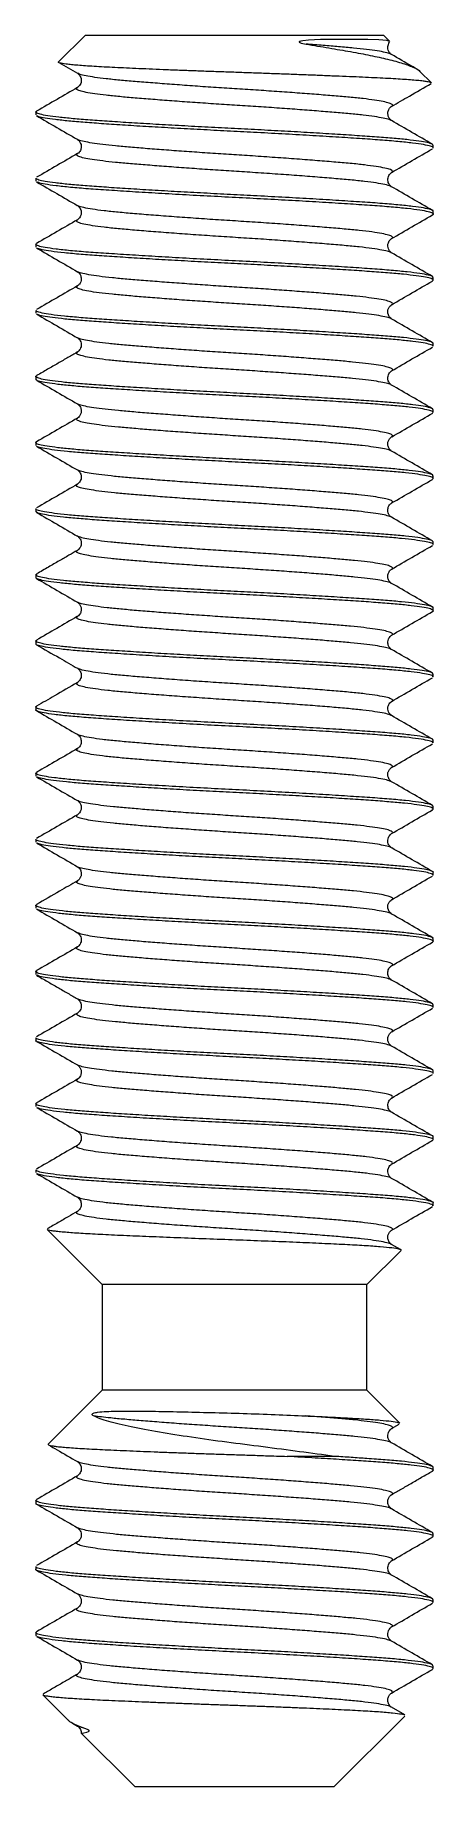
# Paper-space layout '_Right' of a CAD drawing. Header units: millimetres. Extents: x -3 to 3, y 0 to 26.5.
import ezdxf

# ---------------------------------------------------------------- set-up
doc = ezdxf.new("R2010")
doc.units = ezdxf.units.MM

psp = doc.layouts.new('_Right')

# ---------------------------------------------------------------- linework, layer by layer
at = {"color": 7, "linetype": 'Continuous', "lineweight": 15}
for p, q in [((-2.25, 26.5), (-2.656, 26.094)), ((-2.25, 26.5), (2.25, 26.5)), ((2.346, 26.404), (2.25, 26.5)), ((-2.651, 26.083), (-2.372, 25.921)), ((2.972, 25.778), (2.8, 25.95)), ((-3, 25.334), (-3, 25.292)), ((-2.367, 24.921), (-2.37, 24.923)), ((3, 24.792), (3, 24.834)), ((-3, 24.334), (-3, 24.292)), ((-2.367, 23.921), (-2.368, 23.922)), ((3, 23.792), (3, 23.834)), ((-3, 23.334), (-3, 23.292)), ((3, 22.792), (3, 22.834)), ((-3, 22.334), (-3, 22.292)), ((2.37, 22.204), (2.368, 22.206)), ((3, 21.792), (3, 21.834)), ((-3, 21.334), (-3, 21.292)), ((3, 20.792), (3, 20.834)), ((2.367, 20.421), (2.37, 20.423)), ((-3, 20.334), (-3, 20.292)), ((3, 19.792), (3, 19.834)), ((-3, 19.334), (-3, 19.292)), ((3, 18.792), (3, 18.834)), ((-2.369, 18.705), (-2.368, 18.706)), ((-3, 18.334), (-3, 18.292)), ((3, 17.792), (3, 17.834)), ((-2.37, 17.704), (-2.367, 17.706)), ((-3, 17.334), (-3, 17.292)), ((3, 16.792), (3, 16.834)), ((-3, 16.334), (-3, 16.292)), ((-2.367, 15.921), (-2.37, 15.923)), ((3, 15.792), (3, 15.834)), ((-3, 15.334), (-3, 15.292)), ((3, 14.792), (3, 14.834)), ((-3, 14.334), (-3, 14.292)), ((2.37, 14.205), (2.369, 14.206)), ((3, 13.792), (3, 13.834)), ((-3, 13.334), (-3, 13.292)), ((2.37, 13.204), (2.367, 13.206)), ((3, 12.792), (3, 12.834)), ((-3, 12.334), (-3, 12.292)), ((3, 11.792), (3, 11.834)), ((2.367, 11.421), (2.369, 11.422)), ((-3, 11.334), (-3, 11.292)), ((3, 10.792), (3, 10.834)), ((-3, 10.334), (-3, 10.292)), ((3, 9.792), (3, 9.834)), ((-2.369, 9.704), (-2.367, 9.705)), ((-3, 9.334), (-3, 9.292)), ((3, 8.792), (3, 8.834)), ((-2.831, 8.431), (-2, 7.6)), ((2, 7.6), (2.511, 8.111)), ((2.505, 8.128), (2.371, 8.206)), ((-2, 7.6), (-2, 6)), ((2, 7.6), (-2, 7.6)), ((2, 6), (2, 7.6)), ((-2, 6), (-2.814, 5.186)), ((2, 6), (-2, 6)), ((2.495, 5.505), (2, 6)), ((2.371, 5.42), (2.487, 5.488)), ((1.509, 5), (0.794, 5)), ((3, 4.792), (3, 4.834)), ((-3, 4.334), (-3, 4.292)), ((3, 3.792), (3, 3.834)), ((-3, 3.334), (-3, 3.292)), ((3, 2.792), (3, 2.834)), ((-3, 2.334), (-3, 2.292)), ((-2.991, 2.28), (-2.993, 2.292)), ((3, 1.792), (3, 1.834)), ((-2.894, 1.394), (-2.507, 1.007)), ((1.5, 0), (2.573, 1.073)), ((2.573, 1.089), (2.371, 1.206)), ((-2.448, 0.965), (-2.372, 0.921)), ((-2.314, 0.814), (-1.5, 0)), ((1.5, 0), (-1.5, 0))]:
    psp.add_line(p, q, dxfattribs=at)
at = {"color": 7, "linetype": 'Continuous', "lineweight": 15, "flags": 128}
for points in [[(2.346, 26.404), (2.346, 26.404), (2.299, 26.415), (2.179, 26.425), (2.015, 26.431), (1.795, 26.435), (1.64, 26.435), (1.47, 26.434), (1.299, 26.431), (1.118, 26.422), (1.029, 26.413), (0.999, 26.407), (0.985, 26.403), (0.98, 26.4), (0.977, 26.397), (0.976, 26.395), (0.976, 26.393), (0.977, 26.392), (0.98, 26.39), (0.985, 26.386), (1.006, 26.379), (1.08, 26.363), (1.08, 26.363)], [(-2.314, 0.815), (-2.302, 0.816), (-2.273, 0.819), (-2.228, 0.828), (-2.204, 0.837), (-2.197, 0.843), (-2.195, 0.847), (-2.195, 0.85), (-2.196, 0.853), (-2.197, 0.855), (-2.199, 0.857), (-2.201, 0.858), (-2.203, 0.86), (-2.208, 0.864), (-2.222, 0.871), (-2.261, 0.886), (-2.261, 0.886)]]:
    psp.add_lwpolyline(points, dxfattribs=at)
at = {"color": 7, "linetype": 'Continuous', "lineweight": 15}
for points, knots in [([(1.08, 26.363), (1.197, 26.344), (1.433, 26.304), (1.76, 26.248), (2.058, 26.192), (2.327, 26.132), (2.514, 26.081), (2.637, 26.039), (2.732, 25.998), (2.793, 25.969), (2.8, 25.95), (2.8, 25.95)], [0, 0, 0, 0, 0.129609, 0.262606, 0.398684, 0.53788, 0.690144, 0.768252, 0.846931, 0.999755, 1, 1, 1, 1]), ([(2.372, 26.206), (2.362, 26.213), (2.344, 26.226), (2.321, 26.264), (2.314, 26.305), (2.316, 26.335), (2.323, 26.363), (2.333, 26.386), (2.341, 26.393), (2.342, 26.394)], [0, 0, 0, 0, 0.264847, 0.471516, 0.622433, 0.682388, 0.806375, 0.99422, 1, 1, 1, 1]), ([(2.972, 25.777), (2.968, 25.779), (2.962, 25.784), (2.925, 25.792), (2.867, 25.801), (2.787, 25.81), (2.687, 25.819), (2.57, 25.827), (2.436, 25.836), (2.283, 25.845), (2.114, 25.853), (1.932, 25.861), (1.737, 25.87), (1.527, 25.878), (1.308, 25.887), (1.083, 25.896), (0.855, 25.905), (0.618, 25.913), (0.378, 25.922), (0.138, 25.931), (-0.101, 25.939), (-0.342, 25.947), (-0.578, 25.956), (-0.806, 25.965), (-1.025, 25.973), (-1.239, 25.982), (-1.442, 25.991), (-1.632, 26), (-1.809, 26.008), (-1.973, 26.016), (-2.122, 26.025), (-2.253, 26.033), (-2.367, 26.042), (-2.464, 26.051), (-2.567, 26.063), (-2.631, 26.074), (-2.659, 26.086), (-2.657, 26.091), (-2.656, 26.094)], [0, 0, 0, 0, 0.024395, 0.05245, 0.080709, 0.10961, 0.138734, 0.166202, 0.19386, 0.222121, 0.250589, 0.278057, 0.305725, 0.334027, 0.36255, 0.389344, 0.416324, 0.443894, 0.471668, 0.498395, 0.525308, 0.552827, 0.580559, 0.606836, 0.633299, 0.660352, 0.687608, 0.713689, 0.739953, 0.7665, 0.793443, 0.8193, 0.845345, 0.871682, 0.89842, 0.949041, 0.975014, 1, 1, 1, 1]), ([(2.744, 25.989), (2.723, 26.002), (2.598, 26.074), (2.474, 26.146), (2.371, 26.206)], [0, 0, 0, 0, 0.17397, 1, 1, 1, 1]), ([(-2.371, 25.706), (-2.474, 25.646), (-2.679, 25.527), (-2.885, 25.408), (-2.988, 25.348)], [0, 0, 0, 0, 0.499793, 1, 1, 1, 1]), ([(-2.371, 25.921), (-2.359, 25.911), (-2.334, 25.892), (-2.307, 25.823), (-2.326, 25.742), (-2.356, 25.718), (-2.371, 25.706)], [0, 0, 0, 0, 0.230792, 0.475091, 0.732126, 1, 1, 1, 1]), ([(2.371, 25.421), (2.461, 25.473), (2.66, 25.588), (2.86, 25.704), (2.969, 25.767)], [0, 0, 0, 0, 0.451259, 1, 1, 1, 1]), ([(2.993, 24.834), (2.994, 24.838), (2.997, 24.849), (2.941, 24.867), (2.83, 24.889), (2.662, 24.912), (2.447, 24.934), (2.19, 24.955), (1.893, 24.975), (1.56, 24.997), (1.195, 25.019), (0.806, 25.042), (0.406, 25.064), (0.002, 25.084), (-0.402, 25.105), (-0.802, 25.127), (-1.19, 25.149), (-1.556, 25.171), (-1.89, 25.193), (-2.187, 25.214), (-2.445, 25.235), (-2.66, 25.257), (-2.827, 25.279), (-2.942, 25.301), (-2.997, 25.323), (-3.01, 25.338), (-2.987, 25.347), (-2.983, 25.348)], [0, 0, 0, 0, 0.023288, 0.065162, 0.107562, 0.150093, 0.192355, 0.233961, 0.275218, 0.317237, 0.359699, 0.402206, 0.444358, 0.485777, 0.527186, 0.569332, 0.611837, 0.654302, 0.696328, 0.73759, 0.779188, 0.821444, 0.863975, 0.906378, 0.94826, 0.98945, 1, 1, 1, 1]), ([(-2.992, 25.281), (-2.889, 25.221), (-2.684, 25.102), (-2.478, 24.983), (-2.375, 24.923)], [0, 0, 0, 0, 0.500206, 1, 1, 1, 1]), ([(2.996, 24.792), (2.997, 24.793), (3.007, 24.802), (2.964, 24.818), (2.865, 24.842), (2.698, 24.866), (2.476, 24.889), (2.205, 24.912), (1.889, 24.933), (1.532, 24.957), (1.138, 24.98), (0.721, 25.004), (0.301, 25.027), (-0.112, 25.048), (-0.515, 25.069), (-0.913, 25.091), (-1.296, 25.113), (-1.654, 25.135), (-1.977, 25.157), (-2.264, 25.177), (-2.51, 25.199), (-2.713, 25.221), (-2.864, 25.243), (-2.959, 25.263), (-2.978, 25.276), (-2.987, 25.281)], [0, 0, 0, 0, 0.0078076, 0.0545608, 0.1020868, 0.1498906, 0.1974598, 0.2442967, 0.2906675, 0.3379243, 0.3856727, 0.4334037, 0.4806093, 0.5240561, 0.5679487, 0.6125095, 0.6573305, 0.7019888, 0.746071, 0.7894697, 0.8335386, 0.8781906, 0.9230124, 0.9675811, 1, 1, 1, 1]), ([(2.371, 25.206), (2.359, 25.215), (2.339, 25.23), (2.315, 25.281), (2.314, 25.341), (2.335, 25.392), (2.358, 25.41), (2.371, 25.42)], [0, 0, 0, 0, 0.253262, 0.424952, 0.570485, 0.743809, 1, 1, 1, 1]), ([(2.988, 24.848), (2.885, 24.908), (2.679, 25.027), (2.474, 25.146), (2.371, 25.206)], [0, 0, 0, 0, 0.500207, 1, 1, 1, 1]), ([(-2.371, 24.921), (-2.362, 24.914), (-2.346, 24.903), (-2.323, 24.867), (-2.315, 24.833), (-2.314, 24.813), (-2.315, 24.807), (-2.315, 24.803), (-2.316, 24.794), (-2.319, 24.777), (-2.328, 24.751), (-2.347, 24.723), (-2.362, 24.712), (-2.371, 24.706)], [0, 0, 0, 0, 0.190865, 0.349469, 0.477224, 0.504488, 0.517426, 0.52557, 0.542141, 0.602471, 0.699046, 0.831646, 1, 1, 1, 1]), ([(-2.372, 24.706), (-2.474, 24.646), (-2.68, 24.527), (-2.885, 24.408), (-2.988, 24.348)], [0, 0, 0, 0, 0.499789, 1, 1, 1, 1]), ([(2.371, 24.421), (2.475, 24.481), (2.68, 24.6), (2.886, 24.719), (2.988, 24.779)], [0, 0, 0, 0, 0.503115, 1, 1, 1, 1]), ([(2.371, 24.206), (2.359, 24.215), (2.334, 24.234), (2.307, 24.304), (2.326, 24.384), (2.356, 24.408), (2.371, 24.421)], [0, 0, 0, 0, 0.230776, 0.475122, 0.732204, 1, 1, 1, 1]), ([(2.996, 23.834), (2.997, 23.836), (3.007, 23.844), (2.964, 23.86), (2.865, 23.884), (2.698, 23.908), (2.476, 23.931), (2.205, 23.954), (1.889, 23.976), (1.532, 23.999), (1.138, 24.023), (0.721, 24.046), (0.301, 24.069), (-0.112, 24.09), (-0.515, 24.111), (-0.913, 24.133), (-1.296, 24.155), (-1.654, 24.178), (-1.977, 24.199), (-2.264, 24.219), (-2.51, 24.241), (-2.713, 24.263), (-2.866, 24.285), (-2.961, 24.307), (-3.003, 24.324), (-2.996, 24.332), (-2.995, 24.334)], [0, 0, 0, 0, 0.007623, 0.053272, 0.099675, 0.146349, 0.192794, 0.238524, 0.283799, 0.329939, 0.37656, 0.423163, 0.469253, 0.511673, 0.554529, 0.598036, 0.641798, 0.685401, 0.728442, 0.770815, 0.813843, 0.85744, 0.901202, 0.944718, 0.987588, 1, 1, 1, 1]), ([(-2.99, 24.279), (-2.887, 24.22), (-2.682, 24.101), (-2.476, 23.982), (-2.374, 23.922)], [0, 0, 0, 0, 0.5001663, 1, 1, 1, 1]), ([(2.983, 23.778), (2.987, 23.78), (3.012, 23.789), (2.997, 23.804), (2.936, 23.827), (2.806, 23.851), (2.618, 23.875), (2.376, 23.898), (2.087, 23.92), (1.754, 23.942), (1.382, 23.966), (0.978, 23.99), (0.555, 24.013), (0.124, 24.036), (-0.307, 24.058), (-0.735, 24.081), (-1.152, 24.105), (-1.544, 24.128), (-1.9, 24.152), (-2.215, 24.173), (-2.484, 24.196), (-2.705, 24.22), (-2.867, 24.243), (-2.961, 24.264), (-2.977, 24.275), (-2.982, 24.279)], [0, 0, 0, 0, 0.008713, 0.053831, 0.09973, 0.146198, 0.192742, 0.238865, 0.284119, 0.329636, 0.375922, 0.422495, 0.468856, 0.51452, 0.559681, 0.605698, 0.65221, 0.698721, 0.744738, 0.789899, 0.835563, 0.881924, 0.928497, 0.974783, 1, 1, 1, 1]), ([(2.988, 23.848), (2.885, 23.908), (2.679, 24.027), (2.474, 24.146), (2.371, 24.206)], [0, 0, 0, 0, 0.500223, 1, 1, 1, 1]), ([(-2.372, 23.921), (-2.359, 23.911), (-2.334, 23.893), (-2.307, 23.823), (-2.326, 23.742), (-2.356, 23.718), (-2.372, 23.706)], [0, 0, 0, 0, 0.2314925, 0.476097, 0.7329905, 1, 1, 1, 1]), ([(-2.371, 23.706), (-2.474, 23.646), (-2.68, 23.527), (-2.885, 23.408), (-2.988, 23.348)], [0, 0, 0, 0, 0.499772, 1, 1, 1, 1]), ([(2.371, 23.42), (2.474, 23.48), (2.679, 23.6), (2.885, 23.719), (2.988, 23.778)], [0, 0, 0, 0, 0.49978, 1, 1, 1, 1]), ([(2.993, 22.834), (2.994, 22.838), (2.997, 22.85), (2.933, 22.869), (2.807, 22.893), (2.618, 22.917), (2.376, 22.94), (2.087, 22.962), (1.754, 22.985), (1.382, 23.008), (0.978, 23.032), (0.555, 23.056), (0.124, 23.078), (-0.307, 23.1), (-0.735, 23.123), (-1.152, 23.147), (-1.544, 23.171), (-1.9, 23.194), (-2.215, 23.215), (-2.485, 23.238), (-2.705, 23.262), (-2.869, 23.286), (-2.969, 23.309), (-3.011, 23.33), (-2.991, 23.343), (-2.983, 23.348)], [0, 0, 0, 0, 0.024614, 0.069349, 0.114639, 0.160003, 0.204957, 0.249064, 0.293427, 0.338539, 0.383931, 0.429117, 0.473623, 0.51764, 0.56249, 0.607822, 0.653155, 0.698005, 0.742022, 0.786528, 0.831713, 0.877106, 0.922218, 0.966581, 1, 1, 1, 1]), ([(2.371, 23.206), (2.362, 23.212), (2.346, 23.223), (2.323, 23.26), (2.315, 23.293), (2.314, 23.313), (2.315, 23.319), (2.315, 23.324), (2.316, 23.333), (2.319, 23.35), (2.328, 23.375), (2.347, 23.403), (2.362, 23.414), (2.371, 23.42)], [0, 0, 0, 0, 0.191247, 0.350058, 0.477871, 0.50513, 0.518063, 0.526175, 0.542694, 0.602914, 0.699365, 0.831822, 1, 1, 1, 1]), ([(-2.988, 23.278), (-2.885, 23.219), (-2.679, 23.099), (-2.474, 22.98), (-2.371, 22.92)], [0, 0, 0, 0, 0.50022, 1, 1, 1, 1]), ([(2.983, 22.779), (2.991, 22.784), (3.01, 22.796), (2.976, 22.815), (2.891, 22.836), (2.75, 22.859), (2.558, 22.881), (2.32, 22.903), (2.042, 22.923), (1.726, 22.944), (1.376, 22.966), (0.997, 22.989), (0.601, 23.011), (0.199, 23.032), (-0.206, 23.052), (-0.608, 23.074), (-1.004, 23.096), (-1.382, 23.118), (-1.732, 23.141), (-2.047, 23.162), (-2.331, 23.182), (-2.576, 23.205), (-2.777, 23.229), (-2.912, 23.253), (-2.98, 23.269), (-2.984, 23.277), (-2.985, 23.278)], [0, 0, 0, 0, 0.031457, 0.074163, 0.117597, 0.161367, 0.205059, 0.248266, 0.290704, 0.333598, 0.377138, 0.420926, 0.464548, 0.5076, 0.549997, 0.593062, 0.63669, 0.680477, 0.72401, 0.76689, 0.809334, 0.855451, 0.902081, 0.948728, 0.994894, 1, 1, 1, 1]), ([(2.988, 22.848), (2.885, 22.908), (2.679, 23.027), (2.474, 23.146), (2.371, 23.206)], [0, 0, 0, 0, 0.500215, 1, 1, 1, 1]), ([(-2.371, 22.92), (-2.361, 22.913), (-2.343, 22.9), (-2.323, 22.864), (-2.316, 22.837), (-2.315, 22.821), (-2.314, 22.813), (-2.315, 22.793), (-2.321, 22.765), (-2.343, 22.727), (-2.361, 22.714), (-2.371, 22.706)], [0, 0, 0, 0, 0.2, 0.350226, 0.450261, 0.481396, 0.499986, 0.518578, 0.64968, 0.799943, 1, 1, 1, 1]), ([(-2.371, 22.706), (-2.474, 22.646), (-2.68, 22.527), (-2.885, 22.408), (-2.988, 22.348)], [0, 0, 0, 0, 0.499786, 1, 1, 1, 1]), ([(2.372, 22.421), (2.474, 22.48), (2.68, 22.6), (2.885, 22.719), (2.988, 22.779)], [0, 0, 0, 0, 0.499776, 1, 1, 1, 1]), ([(2.998, 21.834), (2.999, 21.835), (3.007, 21.842), (2.974, 21.857), (2.892, 21.879), (2.75, 21.901), (2.558, 21.923), (2.32, 21.945), (2.042, 21.965), (1.726, 21.986), (1.376, 22.008), (0.997, 22.031), (0.601, 22.053), (0.199, 22.074), (-0.206, 22.095), (-0.608, 22.116), (-1.004, 22.138), (-1.382, 22.161), (-1.732, 22.183), (-2.047, 22.204), (-2.331, 22.225), (-2.577, 22.247), (-2.776, 22.271), (-2.914, 22.295), (-2.991, 22.316), (-2.993, 22.329), (-2.994, 22.334)], [0, 0, 0, 0, 0.00333, 0.04601, 0.089418, 0.133161, 0.176826, 0.220007, 0.262418, 0.305286, 0.3488, 0.392561, 0.436156, 0.479182, 0.521553, 0.564592, 0.608193, 0.651953, 0.695459, 0.738313, 0.780731, 0.82682, 0.873421, 0.920039, 0.966177, 1, 1, 1, 1]), ([(-2.988, 22.278), (-2.885, 22.219), (-2.679, 22.1), (-2.474, 21.98), (-2.371, 21.92)], [0, 0, 0, 0, 0.50022, 1, 1, 1, 1]), ([(2.994, 21.792), (2.995, 21.795), (3.002, 21.804), (2.956, 21.821), (2.857, 21.843), (2.7, 21.865), (2.495, 21.887), (2.245, 21.909), (1.957, 21.929), (1.631, 21.95), (1.271, 21.973), (0.887, 21.995), (0.488, 22.017), (0.085, 22.038), (-0.32, 22.058), (-0.721, 22.08), (-1.113, 22.102), (-1.484, 22.125), (-1.825, 22.147), (-2.129, 22.167), (-2.396, 22.188), (-2.62, 22.21), (-2.799, 22.232), (-2.919, 22.254), (-2.98, 22.27), (-2.985, 22.278), (-2.985, 22.278)], [0, 0, 0, 0, 0.015742, 0.059929, 0.104754, 0.149805, 0.194657, 0.238895, 0.28252, 0.326877, 0.371787, 0.416831, 0.461585, 0.50564, 0.549341, 0.593851, 0.638825, 0.683843, 0.72848, 0.772336, 0.816203, 0.860847, 0.905866, 0.950837, 0.99534, 1, 1, 1, 1]), ([(2.371, 22.206), (2.362, 22.212), (2.347, 22.223), (2.328, 22.251), (2.319, 22.277), (2.316, 22.294), (2.314, 22.307), (2.314, 22.324), (2.317, 22.344), (2.326, 22.372), (2.346, 22.403), (2.362, 22.414), (2.371, 22.421)], [0, 0, 0, 0, 0.168039, 0.300381, 0.396735, 0.456871, 0.473354, 0.526307, 0.584412, 0.649563, 0.808489, 1, 1, 1, 1]), ([(2.991, 21.846), (2.888, 21.906), (2.683, 22.025), (2.477, 22.144), (2.375, 22.204)], [0, 0, 0, 0, 0.500182, 1, 1, 1, 1]), ([(-2.372, 21.921), (-2.359, 21.912), (-2.334, 21.893), (-2.307, 21.823), (-2.326, 21.742), (-2.356, 21.718), (-2.372, 21.706)], [0, 0, 0, 0, 0.232318, 0.477187, 0.733848, 1, 1, 1, 1]), ([(2.372, 21.421), (2.474, 21.48), (2.68, 21.6), (2.885, 21.719), (2.988, 21.778)], [0, 0, 0, 0, 0.499802, 1, 1, 1, 1]), ([(-2.371, 21.706), (-2.418, 21.678), (-2.515, 21.623), (-2.667, 21.534), (-2.828, 21.441), (-2.933, 21.38), (-2.988, 21.348)], [0, 0, 0, 0, 0.236303, 0.477459, 0.729559, 1, 1, 1, 1]), ([(2.994, 20.834), (2.995, 20.837), (3.002, 20.846), (2.956, 20.863), (2.857, 20.885), (2.7, 20.907), (2.495, 20.93), (2.245, 20.951), (1.957, 20.971), (1.631, 20.993), (1.271, 21.015), (0.887, 21.037), (0.488, 21.059), (0.085, 21.08), (-0.32, 21.101), (-0.721, 21.122), (-1.113, 21.145), (-1.484, 21.167), (-1.825, 21.189), (-2.129, 21.209), (-2.396, 21.23), (-2.62, 21.252), (-2.798, 21.274), (-2.923, 21.297), (-2.991, 21.318), (-3.01, 21.335), (-2.988, 21.345), (-2.981, 21.348)], [0, 0, 0, 0, 0.014867, 0.056598, 0.098933, 0.14148, 0.183839, 0.225619, 0.266819, 0.308711, 0.351125, 0.393665, 0.435932, 0.477539, 0.518812, 0.560848, 0.603323, 0.645838, 0.687995, 0.729414, 0.770842, 0.813005, 0.855523, 0.897995, 0.940024, 0.98129, 1, 1, 1, 1]), ([(2.994, 20.792), (2.994, 20.797), (2.995, 20.808), (2.934, 20.827), (2.818, 20.849), (2.647, 20.872), (2.429, 20.893), (2.168, 20.914), (1.868, 20.935), (1.532, 20.957), (1.165, 20.979), (0.775, 21.001), (0.374, 21.023), (-0.03, 21.044), (-0.433, 21.064), (-0.833, 21.086), (-1.22, 21.109), (-1.584, 21.131), (-1.914, 21.153), (-2.208, 21.173), (-2.463, 21.194), (-2.675, 21.216), (-2.839, 21.239), (-2.946, 21.261), (-2.999, 21.279), (-2.995, 21.289), (-2.993, 21.292)], [0, 0, 0, 0, 0.027339, 0.070476, 0.114122, 0.15787, 0.20131, 0.244045, 0.286537, 0.329816, 0.373519, 0.417235, 0.460556, 0.503098, 0.545772, 0.589175, 0.632916, 0.676582, 0.719766, 0.762178, 0.80504, 0.848551, 0.89231, 0.935906, 0.978935, 1, 1, 1, 1]), ([(-2.987, 21.278), (-2.885, 21.219), (-2.679, 21.099), (-2.474, 20.98), (-2.371, 20.92)], [0, 0, 0, 0, 0.500196, 1, 1, 1, 1]), ([(2.371, 21.206), (2.359, 21.215), (2.334, 21.234), (2.307, 21.303), (2.326, 21.384), (2.356, 21.408), (2.371, 21.421)], [0, 0, 0, 0, 0.233181, 0.47823, 0.734557, 1, 1, 1, 1]), ([(2.988, 20.848), (2.885, 20.908), (2.679, 21.027), (2.474, 21.146), (2.371, 21.206)], [0, 0, 0, 0, 0.500204, 1, 1, 1, 1]), ([(-2.371, 20.706), (-2.474, 20.646), (-2.679, 20.527), (-2.885, 20.408), (-2.988, 20.348)], [0, 0, 0, 0, 0.499786, 1, 1, 1, 1]), ([(-2.371, 20.92), (-2.362, 20.914), (-2.347, 20.903), (-2.328, 20.875), (-2.319, 20.85), (-2.316, 20.833), (-2.314, 20.819), (-2.314, 20.802), (-2.317, 20.783), (-2.326, 20.755), (-2.346, 20.723), (-2.362, 20.712), (-2.371, 20.706)], [0, 0, 0, 0, 0.168384, 0.30101, 0.397607, 0.457961, 0.474545, 0.52758, 0.585657, 0.650719, 0.809237, 1, 1, 1, 1]), ([(2.375, 20.423), (2.478, 20.483), (2.683, 20.602), (2.889, 20.721), (2.992, 20.781)], [0, 0, 0, 0, 0.4998033, 1, 1, 1, 1]), ([(2.371, 20.206), (2.362, 20.212), (2.347, 20.223), (2.328, 20.251), (2.319, 20.277), (2.316, 20.294), (2.314, 20.307), (2.314, 20.324), (2.317, 20.344), (2.326, 20.372), (2.346, 20.403), (2.362, 20.414), (2.371, 20.421)], [0, 0, 0, 0, 0.168443, 0.30111, 0.39774, 0.45812, 0.474716, 0.527668, 0.585666, 0.65067, 0.809149, 1, 1, 1, 1]), ([(2.994, 19.834), (2.994, 19.839), (2.995, 19.85), (2.934, 19.869), (2.818, 19.891), (2.647, 19.914), (2.429, 19.936), (2.168, 19.957), (1.868, 19.977), (1.532, 19.999), (1.165, 20.021), (0.775, 20.043), (0.374, 20.065), (-0.03, 20.086), (-0.433, 20.107), (-0.833, 20.129), (-1.22, 20.151), (-1.584, 20.173), (-1.914, 20.195), (-2.208, 20.215), (-2.463, 20.236), (-2.676, 20.258), (-2.838, 20.281), (-2.949, 20.303), (-2.999, 20.324), (-3.01, 20.339), (-2.987, 20.347), (-2.984, 20.348)], [0, 0, 0, 0, 0.026577, 0.068512, 0.110942, 0.153471, 0.1957, 0.237244, 0.278552, 0.320625, 0.36311, 0.405609, 0.447722, 0.489078, 0.530563, 0.572757, 0.615279, 0.657728, 0.699709, 0.740939, 0.782607, 0.824905, 0.867445, 0.909826, 0.951656, 0.992846, 1, 1, 1, 1]), ([(-2.988, 20.279), (-2.885, 20.219), (-2.68, 20.1), (-2.474, 19.98), (-2.372, 19.921)], [0, 0, 0, 0, 0.50021, 1, 1, 1, 1]), ([(2.982, 19.779), (2.99, 19.783), (3.01, 19.794), (2.984, 19.811), (2.908, 19.833), (2.775, 19.855), (2.59, 19.878), (2.359, 19.9), (2.087, 19.92), (1.777, 19.941), (1.431, 19.963), (1.056, 19.985), (0.662, 20.008), (0.26, 20.029), (-0.144, 20.049), (-0.547, 20.071), (-0.944, 20.093), (-1.326, 20.115), (-1.681, 20.137), (-2.001, 20.159), (-2.285, 20.179), (-2.528, 20.2), (-2.727, 20.222), (-2.873, 20.245), (-2.96, 20.264), (-2.976, 20.275), (-2.981, 20.278)], [0, 0, 0, 0, 0.024497, 0.067075, 0.110432, 0.154186, 0.197925, 0.241241, 0.283768, 0.32654, 0.370016, 0.413801, 0.457484, 0.500657, 0.543083, 0.586037, 0.629614, 0.673412, 0.717019, 0.760032, 0.802443, 0.845563, 0.889222, 0.933014, 0.976527, 1, 1, 1, 1]), ([(2.988, 19.848), (2.886, 19.908), (2.68, 20.027), (2.474, 20.146), (2.372, 20.206)], [0, 0, 0, 0, 0.500217, 1, 1, 1, 1]), ([(-2.371, 19.921), (-2.359, 19.911), (-2.334, 19.893), (-2.307, 19.823), (-2.326, 19.742), (-2.356, 19.718), (-2.371, 19.706)], [0, 0, 0, 0, 0.2331, 0.478097, 0.73443, 1, 1, 1, 1]), ([(-2.371, 19.706), (-2.474, 19.646), (-2.679, 19.527), (-2.885, 19.408), (-2.988, 19.348)], [0, 0, 0, 0, 0.499777, 1, 1, 1, 1]), ([(2.373, 19.422), (2.476, 19.481), (2.681, 19.6), (2.886, 19.719), (2.989, 19.779)], [0, 0, 0, 0, 0.499843, 1, 1, 1, 1]), ([(2.372, 19.206), (2.362, 19.213), (2.344, 19.226), (2.321, 19.264), (2.314, 19.305), (2.316, 19.335), (2.322, 19.363), (2.343, 19.4), (2.361, 19.413), (2.372, 19.421)], [0, 0, 0, 0, 0.212731, 0.378724, 0.499932, 0.548085, 0.64764, 0.798456, 1, 1, 1, 1]), ([(2.998, 18.834), (2.994, 18.841), (2.987, 18.854), (2.907, 18.875), (2.775, 18.898), (2.59, 18.92), (2.359, 18.942), (2.087, 18.962), (1.777, 18.983), (1.431, 19.005), (1.056, 19.027), (0.662, 19.05), (0.26, 19.071), (-0.144, 19.091), (-0.547, 19.113), (-0.944, 19.135), (-1.326, 19.157), (-1.681, 19.179), (-2.001, 19.201), (-2.285, 19.221), (-2.528, 19.242), (-2.727, 19.265), (-2.876, 19.287), (-2.966, 19.309), (-3.005, 19.325), (-2.997, 19.333), (-2.996, 19.334)], [0, 0, 0, 0, 0.03945, 0.082771, 0.126488, 0.170191, 0.21347, 0.255962, 0.298698, 0.342137, 0.385886, 0.429533, 0.47267, 0.51506, 0.557978, 0.601518, 0.64528, 0.688851, 0.731828, 0.774203, 0.817287, 0.86091, 0.904665, 0.948141, 0.990941, 1, 1, 1, 1]), ([(2.996, 18.792), (2.997, 18.794), (3.005, 18.802), (2.966, 18.817), (2.877, 18.839), (2.728, 18.862), (2.529, 18.884), (2.286, 18.906), (2.003, 18.926), (1.683, 18.947), (1.328, 18.969), (0.946, 18.992), (0.549, 19.014), (0.146, 19.035), (-0.258, 19.055), (-0.66, 19.077), (-1.054, 19.099), (-1.429, 19.121), (-1.775, 19.143), (-2.085, 19.164), (-2.358, 19.185), (-2.589, 19.206), (-2.774, 19.229), (-2.906, 19.251), (-2.987, 19.273), (-2.995, 19.286), (-2.998, 19.292)], [0, 0, 0, 0, 0.00882, 0.051615, 0.095088, 0.138843, 0.182468, 0.225556, 0.267932, 0.310905, 0.354473, 0.398235, 0.441778, 0.4847, 0.527089, 0.570222, 0.613867, 0.657616, 0.701059, 0.743799, 0.786287, 0.829563, 0.873265, 0.916983, 0.960307, 1, 1, 1, 1]), ([(-2.988, 19.278), (-2.885, 19.219), (-2.68, 19.1), (-2.474, 18.98), (-2.371, 18.92)], [0, 0, 0, 0, 0.5002287, 1, 1, 1, 1]), ([(2.988, 18.848), (2.885, 18.908), (2.68, 19.027), (2.474, 19.146), (2.371, 19.206)], [0, 0, 0, 0, 0.500229, 1, 1, 1, 1]), ([(-2.371, 18.921), (-2.359, 18.911), (-2.334, 18.892), (-2.307, 18.823), (-2.326, 18.742), (-2.356, 18.718), (-2.371, 18.706)], [0, 0, 0, 0, 0.230803, 0.475105, 0.732135, 1, 1, 1, 1]), ([(-2.373, 18.705), (-2.415, 18.68), (-2.505, 18.628), (-2.652, 18.543), (-2.815, 18.448), (-2.928, 18.383), (-2.988, 18.348)], [0, 0, 0, 0, 0.210078, 0.4442971, 0.7064072, 1, 1, 1, 1]), ([(2.371, 18.42), (2.474, 18.48), (2.679, 18.599), (2.885, 18.719), (2.988, 18.778)], [0, 0, 0, 0, 0.499778, 1, 1, 1, 1]), ([(2.996, 17.834), (2.997, 17.836), (3.005, 17.844), (2.966, 17.86), (2.877, 17.882), (2.728, 17.904), (2.529, 17.926), (2.286, 17.948), (2.003, 17.968), (1.683, 17.989), (1.328, 18.011), (0.946, 18.034), (0.549, 18.056), (0.146, 18.077), (-0.258, 18.097), (-0.66, 18.119), (-1.054, 18.141), (-1.429, 18.164), (-1.775, 18.186), (-2.085, 18.206), (-2.358, 18.227), (-2.589, 18.249), (-2.774, 18.271), (-2.908, 18.293), (-2.984, 18.315), (-3.01, 18.333), (-2.989, 18.344), (-2.982, 18.348)], [0, 0, 0, 0, 0.008576, 0.050187, 0.092458, 0.135003, 0.17742, 0.219316, 0.26052, 0.302304, 0.344667, 0.387218, 0.429556, 0.471292, 0.512508, 0.554448, 0.596885, 0.639424, 0.681665, 0.723223, 0.764536, 0.806615, 0.849108, 0.891616, 0.933742, 0.975112, 1, 1, 1, 1]), ([(2.984, 17.778), (2.987, 17.779), (3.01, 17.788), (2.999, 17.802), (2.949, 17.824), (2.839, 17.846), (2.677, 17.868), (2.465, 17.89), (2.21, 17.911), (1.916, 17.932), (1.586, 17.953), (1.222, 17.975), (0.835, 17.998), (0.436, 18.02), (0.032, 18.041), (-0.372, 18.061), (-0.773, 18.083), (-1.162, 18.105), (-1.53, 18.128), (-1.866, 18.149), (-2.166, 18.17), (-2.427, 18.191), (-2.646, 18.213), (-2.818, 18.235), (-2.934, 18.257), (-2.995, 18.276), (-2.994, 18.288), (-2.994, 18.292)], [0, 0, 0, 0, 0.006899, 0.04809, 0.089917, 0.132297, 0.174838, 0.217139, 0.258812, 0.300042, 0.342019, 0.384468, 0.426991, 0.469189, 0.51068, 0.552033, 0.594144, 0.636642, 0.679129, 0.721206, 0.762519, 0.804059, 0.846286, 0.888816, 0.931248, 0.973187, 1, 1, 1, 1]), ([(2.371, 18.206), (2.359, 18.215), (2.338, 18.23), (2.314, 18.281), (2.314, 18.341), (2.335, 18.392), (2.358, 18.41), (2.371, 18.42)], [0, 0, 0, 0, 0.2551079, 0.4268826, 0.571033, 0.7439337, 1, 1, 1, 1]), ([(-2.988, 18.279), (-2.886, 18.219), (-2.68, 18.1), (-2.474, 17.98), (-2.372, 17.921)], [0, 0, 0, 0, 0.5002198, 1, 1, 1, 1]), ([(2.988, 17.848), (2.885, 17.908), (2.68, 18.027), (2.474, 18.146), (2.371, 18.206)], [0, 0, 0, 0, 0.500211, 1, 1, 1, 1]), ([(-2.371, 17.921), (-2.362, 17.914), (-2.346, 17.903), (-2.323, 17.867), (-2.315, 17.833), (-2.314, 17.813), (-2.315, 17.807), (-2.315, 17.803), (-2.316, 17.794), (-2.319, 17.777), (-2.328, 17.751), (-2.347, 17.723), (-2.362, 17.712), (-2.371, 17.706)], [0, 0, 0, 0, 0.190873, 0.349481, 0.47724, 0.504504, 0.517442, 0.525586, 0.542155, 0.602483, 0.699054, 0.831651, 1, 1, 1, 1]), ([(2.371, 17.421), (2.474, 17.48), (2.679, 17.6), (2.885, 17.719), (2.988, 17.778)], [0, 0, 0, 0, 0.499784, 1, 1, 1, 1]), ([(-2.375, 17.704), (-2.478, 17.644), (-2.683, 17.525), (-2.889, 17.406), (-2.991, 17.346)], [0, 0, 0, 0, 0.4998082, 1, 1, 1, 1]), ([(2.993, 16.834), (2.995, 16.838), (2.999, 16.848), (2.947, 16.866), (2.84, 16.888), (2.676, 16.91), (2.465, 16.932), (2.21, 16.953), (1.916, 16.974), (1.586, 16.995), (1.222, 17.018), (0.835, 17.04), (0.436, 17.062), (0.032, 17.083), (-0.372, 17.103), (-0.773, 17.125), (-1.162, 17.147), (-1.53, 17.17), (-1.866, 17.192), (-2.166, 17.212), (-2.427, 17.233), (-2.646, 17.255), (-2.817, 17.277), (-2.936, 17.3), (-2.995, 17.321), (-3.011, 17.336), (-2.99, 17.345), (-2.987, 17.346)], [0, 0, 0, 0, 0.020331, 0.062336, 0.104898, 0.147621, 0.190104, 0.231955, 0.273361, 0.315518, 0.358148, 0.400854, 0.443233, 0.484901, 0.526431, 0.568722, 0.611402, 0.654071, 0.696329, 0.737818, 0.779536, 0.821943, 0.864655, 0.907269, 0.949388, 0.990776, 1, 1, 1, 1]), ([(2.994, 16.792), (2.996, 16.794), (3.004, 16.804), (2.956, 16.821), (2.848, 16.845), (2.675, 16.868), (2.447, 16.892), (2.17, 16.914), (1.848, 16.936), (1.487, 16.959), (1.09, 16.983), (0.671, 17.007), (0.242, 17.03), (-0.19, 17.052), (-0.62, 17.074), (-1.041, 17.098), (-1.441, 17.122), (-1.808, 17.146), (-2.134, 17.168), (-2.416, 17.19), (-2.65, 17.213), (-2.831, 17.237), (-2.947, 17.261), (-3.001, 17.279), (-2.995, 17.289), (-2.993, 17.292)], [0, 0, 0, 0, 0.012986, 0.05875, 0.105214, 0.15189, 0.198277, 0.243895, 0.289249, 0.335474, 0.38212, 0.428691, 0.474691, 0.519908, 0.565809, 0.612337, 0.659002, 0.705302, 0.750762, 0.796258, 0.842579, 0.889247, 0.935761, 0.981633, 1, 1, 1, 1]), ([(-2.988, 17.278), (-2.872, 17.211), (-2.667, 17.092), (-2.461, 16.973), (-2.371, 16.921)], [0, 0, 0, 0, 0.562486, 1, 1, 1, 1]), ([(2.371, 17.206), (2.359, 17.215), (2.334, 17.234), (2.307, 17.304), (2.326, 17.384), (2.356, 17.408), (2.371, 17.421)], [0, 0, 0, 0, 0.230786, 0.475136, 0.732216, 1, 1, 1, 1]), ([(2.987, 16.848), (2.885, 16.908), (2.679, 17.027), (2.474, 17.147), (2.371, 17.206)], [0, 0, 0, 0, 0.500199, 1, 1, 1, 1]), ([(-2.371, 16.706), (-2.487, 16.639), (-2.692, 16.519), (-2.898, 16.4), (-2.988, 16.348)], [0, 0, 0, 0, 0.562541, 1, 1, 1, 1]), ([(-2.372, 16.921), (-2.359, 16.911), (-2.334, 16.893), (-2.307, 16.823), (-2.326, 16.742), (-2.356, 16.718), (-2.372, 16.706)], [0, 0, 0, 0, 0.231478, 0.476077, 0.732973, 1, 1, 1, 1]), ([(2.371, 16.42), (2.474, 16.48), (2.679, 16.599), (2.885, 16.719), (2.987, 16.778)], [0, 0, 0, 0, 0.499799, 1, 1, 1, 1]), ([(2.994, 15.834), (2.996, 15.836), (3.004, 15.846), (2.956, 15.863), (2.848, 15.887), (2.675, 15.911), (2.447, 15.934), (2.17, 15.956), (1.848, 15.978), (1.487, 16.002), (1.09, 16.026), (0.671, 16.049), (0.242, 16.072), (-0.19, 16.094), (-0.62, 16.117), (-1.041, 16.14), (-1.441, 16.164), (-1.808, 16.188), (-2.134, 16.21), (-2.416, 16.232), (-2.651, 16.255), (-2.83, 16.279), (-2.95, 16.303), (-3.001, 16.326), (-3.011, 16.34), (-2.987, 16.348), (-2.987, 16.348)], [0, 0, 0, 0, 0.012623, 0.057109, 0.102274, 0.147646, 0.192738, 0.237081, 0.281168, 0.326101, 0.371445, 0.416714, 0.461429, 0.505383, 0.550002, 0.59523, 0.64059, 0.685597, 0.729787, 0.774012, 0.819039, 0.864403, 0.909618, 0.954208, 0.998167, 1, 1, 1, 1]), ([(2.995, 15.792), (2.994, 15.797), (2.993, 15.809), (2.922, 15.83), (2.788, 15.854), (2.592, 15.878), (2.344, 15.901), (2.05, 15.923), (1.712, 15.945), (1.335, 15.969), (0.928, 15.993), (0.504, 16.016), (0.073, 16.039), (-0.358, 16.06), (-0.786, 16.084), (-1.2, 16.108), (-1.589, 16.131), (-1.94, 16.154), (-2.249, 16.176), (-2.514, 16.199), (-2.727, 16.222), (-2.885, 16.246), (-2.974, 16.27), (-3.01, 16.285), (-3, 16.292), (-2.999, 16.292)], [0, 0, 0, 0, 0.030728, 0.0768199, 0.1234248, 0.1700466, 0.2161885, 0.2614653, 0.3071971, 0.3536439, 0.4003199, 0.4467246, 0.4923747, 0.5377031, 0.5839044, 0.6305443, 0.6771246, 0.7231511, 0.7683731, 0.814244, 0.8607579, 0.9074248, 0.9537447, 0.9992398, 1, 1, 1, 1]), ([(-2.991, 16.28), (-2.888, 16.221), (-2.683, 16.102), (-2.478, 15.982), (-2.375, 15.923)], [0, 0, 0, 0, 0.500187, 1, 1, 1, 1]), ([(2.371, 16.206), (2.362, 16.212), (2.346, 16.223), (2.323, 16.26), (2.315, 16.293), (2.314, 16.313), (2.315, 16.319), (2.315, 16.324), (2.316, 16.333), (2.319, 16.35), (2.328, 16.375), (2.347, 16.403), (2.362, 16.414), (2.371, 16.42)], [0, 0, 0, 0, 0.1912301, 0.3500328, 0.4778453, 0.505105, 0.518038, 0.5261515, 0.5426731, 0.602897, 0.6993527, 0.831815, 1, 1, 1, 1]), ([(2.988, 15.848), (2.885, 15.908), (2.679, 16.027), (2.474, 16.146), (2.371, 16.206)], [0, 0, 0, 0, 0.500218, 1, 1, 1, 1]), ([(-2.371, 15.92), (-2.361, 15.913), (-2.343, 15.9), (-2.323, 15.864), (-2.316, 15.837), (-2.315, 15.821), (-2.314, 15.813), (-2.315, 15.793), (-2.321, 15.765), (-2.343, 15.727), (-2.361, 15.714), (-2.371, 15.706)], [0, 0, 0, 0, 0.199996, 0.350218, 0.450252, 0.481387, 0.499978, 0.51857, 0.649675, 0.79994, 1, 1, 1, 1]), ([(-2.372, 15.706), (-2.474, 15.646), (-2.68, 15.527), (-2.886, 15.408), (-2.988, 15.348)], [0, 0, 0, 0, 0.4997779, 1, 1, 1, 1]), ([(2.371, 15.421), (2.474, 15.48), (2.68, 15.6), (2.885, 15.719), (2.988, 15.778)], [0, 0, 0, 0, 0.499787, 1, 1, 1, 1]), ([(2.371, 15.206), (2.362, 15.212), (2.347, 15.223), (2.328, 15.251), (2.319, 15.277), (2.316, 15.294), (2.314, 15.307), (2.314, 15.324), (2.317, 15.344), (2.326, 15.372), (2.346, 15.403), (2.362, 15.414), (2.371, 15.421)], [0, 0, 0, 0, 0.16803, 0.300365, 0.396713, 0.456844, 0.473324, 0.526273, 0.584377, 0.649529, 0.808466, 1, 1, 1, 1]), ([(2.995, 14.834), (2.994, 14.839), (2.993, 14.852), (2.922, 14.872), (2.788, 14.896), (2.592, 14.92), (2.344, 14.943), (2.05, 14.965), (1.712, 14.987), (1.335, 15.011), (0.928, 15.035), (0.504, 15.058), (0.073, 15.081), (-0.358, 15.103), (-0.786, 15.126), (-1.2, 15.15), (-1.589, 15.173), (-1.94, 15.197), (-2.249, 15.218), (-2.513, 15.241), (-2.727, 15.265), (-2.884, 15.288), (-2.977, 15.312), (-3.011, 15.331), (-2.99, 15.343), (-2.981, 15.348)], [0, 0, 0, 0, 0.029888, 0.07472, 0.120051, 0.165398, 0.210278, 0.254317, 0.298799, 0.343976, 0.389376, 0.434512, 0.478914, 0.523003, 0.567942, 0.613307, 0.658613, 0.703382, 0.747367, 0.791984, 0.837227, 0.882618, 0.927671, 0.971923, 1, 1, 1, 1]), ([(-2.988, 15.278), (-2.885, 15.219), (-2.679, 15.1), (-2.474, 14.98), (-2.371, 14.921)], [0, 0, 0, 0, 0.500213, 1, 1, 1, 1]), ([(2.982, 14.778), (2.99, 14.783), (3.01, 14.795), (2.98, 14.813), (2.9, 14.835), (2.762, 14.857), (2.573, 14.88), (2.339, 14.901), (2.064, 14.922), (1.751, 14.943), (1.402, 14.965), (1.026, 14.987), (0.631, 15.009), (0.228, 15.031), (-0.176, 15.051), (-0.579, 15.072), (-0.975, 15.094), (-1.355, 15.117), (-1.708, 15.139), (-2.025, 15.16), (-2.305, 15.18), (-2.545, 15.202), (-2.741, 15.224), (-2.883, 15.247), (-2.964, 15.265), (-2.977, 15.275), (-2.981, 15.278)], [0, 0, 0, 0, 0.028581, 0.071205, 0.114585, 0.158329, 0.202027, 0.245269, 0.287726, 0.330543, 0.374035, 0.417805, 0.461438, 0.504531, 0.546919, 0.589913, 0.633499, 0.677274, 0.720825, 0.763751, 0.806156, 0.84931, 0.892971, 0.936733, 0.980182, 1, 1, 1, 1]), ([(2.988, 14.848), (2.885, 14.908), (2.679, 15.027), (2.474, 15.146), (2.371, 15.206)], [0, 0, 0, 0, 0.500221, 1, 1, 1, 1]), ([(-2.372, 14.921), (-2.359, 14.912), (-2.334, 14.893), (-2.307, 14.823), (-2.326, 14.742), (-2.356, 14.718), (-2.372, 14.706)], [0, 0, 0, 0, 0.232293, 0.477156, 0.733826, 1, 1, 1, 1]), ([(-2.371, 14.706), (-2.474, 14.646), (-2.679, 14.527), (-2.885, 14.408), (-2.988, 14.348)], [0, 0, 0, 0, 0.499774, 1, 1, 1, 1]), ([(2.371, 14.421), (2.474, 14.48), (2.68, 14.6), (2.885, 14.719), (2.988, 14.779)], [0, 0, 0, 0, 0.499771, 1, 1, 1, 1]), ([(3, 13.834), (3, 13.834), (3.009, 13.841), (2.977, 13.855), (2.9, 13.877), (2.762, 13.899), (2.573, 13.922), (2.339, 13.943), (2.064, 13.964), (1.751, 13.985), (1.402, 14.007), (1.026, 14.029), (0.631, 14.051), (0.228, 14.073), (-0.176, 14.093), (-0.579, 14.114), (-0.975, 14.137), (-1.355, 14.159), (-1.708, 14.181), (-2.025, 14.202), (-2.305, 14.223), (-2.545, 14.244), (-2.74, 14.266), (-2.885, 14.289), (-2.971, 14.311), (-3.006, 14.326), (-2.998, 14.333), (-2.997, 14.334)], [0, 0, 0, 0, 0.000238, 0.042849, 0.086216, 0.129947, 0.173632, 0.216861, 0.259305, 0.30211, 0.345589, 0.389345, 0.432966, 0.476046, 0.518421, 0.561402, 0.604975, 0.648737, 0.692275, 0.735189, 0.777581, 0.820722, 0.86437, 0.908118, 0.951555, 0.994286, 1, 1, 1, 1]), ([(2.371, 14.206), (2.359, 14.215), (2.334, 14.234), (2.307, 14.303), (2.326, 14.384), (2.356, 14.408), (2.371, 14.421)], [0, 0, 0, 0, 0.233183, 0.478232, 0.734558, 1, 1, 1, 1]), ([(-2.988, 14.278), (-2.885, 14.219), (-2.679, 14.099), (-2.474, 13.98), (-2.371, 13.92)], [0, 0, 0, 0, 0.5002229, 1, 1, 1, 1]), ([(2.995, 13.792), (2.996, 13.794), (3.003, 13.803), (2.961, 13.819), (2.867, 13.841), (2.714, 13.864), (2.512, 13.886), (2.265, 13.907), (1.979, 13.927), (1.656, 13.949), (1.299, 13.971), (0.915, 13.993), (0.518, 14.015), (0.114, 14.037), (-0.29, 14.057), (-0.692, 14.078), (-1.085, 14.101), (-1.458, 14.123), (-1.801, 14.145), (-2.108, 14.166), (-2.377, 14.186), (-2.605, 14.208), (-2.787, 14.231), (-2.912, 14.253), (-2.977, 14.269), (-2.983, 14.277), (-2.984, 14.278)], [0, 0, 0, 0, 0.012532, 0.05666, 0.101457, 0.146509, 0.191394, 0.235695, 0.279317, 0.323623, 0.368509, 0.413562, 0.458355, 0.502479, 0.546148, 0.590612, 0.63557, 0.680602, 0.725286, 0.769216, 0.813019, 0.857624, 0.902634, 0.947627, 0.992181, 1, 1, 1, 1]), ([(2.989, 13.847), (2.887, 13.907), (2.681, 14.026), (2.476, 14.145), (2.373, 14.205)], [0, 0, 0, 0, 0.500162, 1, 1, 1, 1]), ([(-2.371, 13.92), (-2.362, 13.914), (-2.347, 13.903), (-2.328, 13.875), (-2.319, 13.85), (-2.316, 13.833), (-2.314, 13.819), (-2.314, 13.802), (-2.317, 13.783), (-2.326, 13.755), (-2.346, 13.723), (-2.362, 13.712), (-2.371, 13.706)], [0, 0, 0, 0, 0.168388, 0.301015, 0.397615, 0.45797, 0.474555, 0.527589, 0.585664, 0.650724, 0.809239, 1, 1, 1, 1]), ([(-2.372, 13.706), (-2.462, 13.654), (-2.667, 13.534), (-2.873, 13.415), (-2.988, 13.348)], [0, 0, 0, 0, 0.437556, 1, 1, 1, 1]), ([(2.372, 13.421), (2.474, 13.48), (2.68, 13.6), (2.885, 13.719), (2.988, 13.779)], [0, 0, 0, 0, 0.499786, 1, 1, 1, 1]), ([(2.995, 12.834), (2.996, 12.836), (3.003, 12.845), (2.961, 12.861), (2.867, 12.883), (2.714, 12.906), (2.512, 12.928), (2.265, 12.949), (1.979, 12.97), (1.656, 12.991), (1.299, 13.013), (0.915, 13.036), (0.518, 13.058), (0.114, 13.079), (-0.29, 13.099), (-0.692, 13.121), (-1.085, 13.143), (-1.458, 13.165), (-1.801, 13.187), (-2.108, 13.208), (-2.377, 13.229), (-2.605, 13.25), (-2.786, 13.273), (-2.916, 13.295), (-2.988, 13.317), (-3.01, 13.334), (-2.989, 13.345), (-2.981, 13.348)], [0, 0, 0, 0, 0.011837, 0.053518, 0.09583, 0.138385, 0.18078, 0.222625, 0.263828, 0.305677, 0.348074, 0.390628, 0.432938, 0.474615, 0.515862, 0.55786, 0.600325, 0.64286, 0.685066, 0.72656, 0.767934, 0.810065, 0.852579, 0.895077, 0.937161, 0.978479, 1, 1, 1, 1]), ([(-2.988, 13.278), (-2.885, 13.219), (-2.679, 13.1), (-2.474, 12.98), (-2.371, 12.921)], [0, 0, 0, 0, 0.500211, 1, 1, 1, 1]), ([(2.983, 12.778), (2.987, 12.78), (3.01, 12.789), (2.997, 12.804), (2.943, 12.825), (2.828, 12.847), (2.662, 12.87), (2.446, 12.892), (2.188, 12.913), (1.891, 12.933), (1.558, 12.955), (1.192, 12.977), (0.804, 13), (0.404, 13.022), (0, 13.042), (-0.404, 13.063), (-0.804, 13.085), (-1.192, 13.107), (-1.558, 13.129), (-1.891, 13.151), (-2.188, 13.171), (-2.446, 13.192), (-2.662, 13.214), (-2.828, 13.237), (-2.941, 13.258), (-2.971, 13.272), (-2.985, 13.278)], [0, 0, 0, 0, 0.010658, 0.053027, 0.096105, 0.13972, 0.183469, 0.226939, 0.269732, 0.312173, 0.355399, 0.399078, 0.442801, 0.486158, 0.528757, 0.571357, 0.614713, 0.658437, 0.702116, 0.745342, 0.787783, 0.830576, 0.874045, 0.917794, 0.96141, 1, 1, 1, 1]), ([(2.371, 13.206), (2.362, 13.212), (2.347, 13.223), (2.328, 13.251), (2.319, 13.277), (2.316, 13.294), (2.314, 13.307), (2.314, 13.324), (2.317, 13.344), (2.326, 13.372), (2.346, 13.403), (2.362, 13.414), (2.371, 13.421)], [0, 0, 0, 0, 0.168442, 0.301109, 0.397738, 0.458119, 0.474715, 0.527672, 0.585672, 0.650678, 0.809157, 1, 1, 1, 1]), ([(2.992, 12.846), (2.889, 12.905), (2.683, 13.025), (2.478, 13.144), (2.375, 13.203)], [0, 0, 0, 0, 0.500201, 1, 1, 1, 1]), ([(-2.371, 12.921), (-2.359, 12.911), (-2.334, 12.893), (-2.307, 12.823), (-2.326, 12.742), (-2.356, 12.718), (-2.371, 12.706)], [0, 0, 0, 0, 0.233109, 0.478109, 0.734439, 1, 1, 1, 1]), ([(2.371, 12.421), (2.474, 12.48), (2.679, 12.599), (2.885, 12.719), (2.988, 12.778)], [0, 0, 0, 0, 0.499794, 1, 1, 1, 1]), ([(-2.371, 12.706), (-2.474, 12.646), (-2.679, 12.527), (-2.885, 12.408), (-2.988, 12.348)], [0, 0, 0, 0, 0.4998062, 1, 1, 1, 1]), ([(2.993, 11.834), (2.994, 11.838), (2.997, 11.849), (2.94, 11.867), (2.829, 11.89), (2.661, 11.912), (2.446, 11.934), (2.188, 11.955), (1.891, 11.975), (1.558, 11.997), (1.192, 12.019), (0.804, 12.042), (0.404, 12.064), (0, 12.084), (-0.404, 12.105), (-0.804, 12.127), (-1.192, 12.149), (-1.558, 12.172), (-1.891, 12.193), (-2.188, 12.214), (-2.446, 12.235), (-2.662, 12.257), (-2.828, 12.279), (-2.943, 12.301), (-2.997, 12.323), (-3.01, 12.338), (-2.987, 12.347), (-2.982, 12.348)], [0, 0, 0, 0, 0.023515, 0.06538, 0.107769, 0.150286, 0.192533, 0.234122, 0.275368, 0.317378, 0.359828, 0.402321, 0.444457, 0.485858, 0.527259, 0.569396, 0.611889, 0.654338, 0.696348, 0.737595, 0.779184, 0.82143, 0.863947, 0.906336, 0.948201, 0.989378, 1, 1, 1, 1]), ([(-2.988, 12.278), (-2.934, 12.247), (-2.828, 12.186), (-2.67, 12.094), (-2.518, 12.006), (-2.419, 11.949), (-2.371, 11.92)], [0, 0, 0, 0, 0.265183, 0.51784, 0.761773, 1, 1, 1, 1]), ([(2.997, 11.792), (2.994, 11.798), (2.989, 11.811), (2.915, 11.831), (2.787, 11.854), (2.605, 11.876), (2.377, 11.898), (2.108, 11.919), (1.801, 11.939), (1.458, 11.961), (1.085, 11.984), (0.692, 12.006), (0.29, 12.028), (-0.114, 12.048), (-0.518, 12.069), (-0.915, 12.091), (-1.299, 12.113), (-1.656, 12.136), (-1.979, 12.157), (-2.265, 12.177), (-2.511, 12.199), (-2.714, 12.221), (-2.865, 12.243), (-2.956, 12.263), (-2.975, 12.274), (-2.982, 12.278)], [0, 0, 0, 0, 0.037362, 0.081907, 0.126891, 0.171892, 0.216487, 0.260282, 0.304203, 0.348877, 0.3939, 0.438849, 0.483304, 0.526964, 0.571079, 0.615863, 0.660906, 0.705784, 0.75008, 0.793694, 0.837986, 0.882861, 0.927905, 0.972692, 1, 1, 1, 1]), ([(2.372, 12.206), (2.362, 12.213), (2.344, 12.226), (2.321, 12.264), (2.314, 12.305), (2.316, 12.335), (2.322, 12.363), (2.343, 12.4), (2.361, 12.413), (2.372, 12.421)], [0, 0, 0, 0, 0.212776, 0.378799, 0.50002, 0.54818, 0.647723, 0.798508, 1, 1, 1, 1]), ([(2.988, 11.848), (2.885, 11.908), (2.68, 12.027), (2.474, 12.146), (2.372, 12.206)], [0, 0, 0, 0, 0.5002021, 1, 1, 1, 1]), ([(-2.371, 11.706), (-2.474, 11.646), (-2.679, 11.527), (-2.885, 11.408), (-2.988, 11.348)], [0, 0, 0, 0, 0.499779, 1, 1, 1, 1]), ([(-2.371, 11.921), (-2.359, 11.911), (-2.334, 11.892), (-2.307, 11.823), (-2.326, 11.742), (-2.356, 11.718), (-2.371, 11.706)], [0, 0, 0, 0, 0.230813, 0.475119, 0.732146, 1, 1, 1, 1]), ([(2.374, 11.423), (2.477, 11.482), (2.682, 11.601), (2.888, 11.72), (2.991, 11.78)], [0, 0, 0, 0, 0.499823, 1, 1, 1, 1]), ([(2.371, 11.206), (2.359, 11.215), (2.338, 11.231), (2.314, 11.282), (2.314, 11.342), (2.335, 11.392), (2.358, 11.41), (2.371, 11.42)], [0, 0, 0, 0, 0.256956, 0.428816, 0.571582, 0.744058, 1, 1, 1, 1]), ([(2.997, 10.792), (2.998, 10.793), (3.006, 10.801), (2.971, 10.816), (2.885, 10.838), (2.74, 10.86), (2.545, 10.882), (2.305, 10.904), (2.025, 10.924), (1.708, 10.945), (1.355, 10.968), (0.975, 10.99), (0.579, 11.012), (0.176, 11.033), (-0.228, 11.054), (-0.631, 11.075), (-1.026, 11.097), (-1.402, 11.12), (-1.751, 11.142), (-2.064, 11.163), (-2.339, 11.183), (-2.573, 11.205), (-2.762, 11.227), (-2.9, 11.25), (-2.977, 11.271), (-3.009, 11.285), (-3, 11.292), (-3, 11.292)], [0, 0, 0, 0, 0.005714, 0.048445, 0.091882, 0.13563, 0.179278, 0.222419, 0.264811, 0.307725, 0.351263, 0.395025, 0.438598, 0.481579, 0.523954, 0.567034, 0.610655, 0.654411, 0.69789, 0.740695, 0.783139, 0.826369, 0.870053, 0.913784, 0.957151, 0.999762, 1, 1, 1, 1]), ([(2.997, 10.834), (2.994, 10.84), (2.989, 10.853), (2.915, 10.874), (2.787, 10.896), (2.605, 10.918), (2.377, 10.94), (2.108, 10.961), (1.801, 10.981), (1.458, 11.003), (1.085, 11.026), (0.692, 11.048), (0.29, 11.07), (-0.114, 11.09), (-0.518, 11.111), (-0.915, 11.133), (-1.299, 11.156), (-1.656, 11.178), (-1.979, 11.199), (-2.265, 11.219), (-2.512, 11.241), (-2.714, 11.263), (-2.867, 11.285), (-2.961, 11.307), (-3.003, 11.324), (-2.996, 11.332), (-2.995, 11.334)], [0, 0, 0, 0, 0.036297, 0.079572, 0.123274, 0.166992, 0.210316, 0.252863, 0.295532, 0.338933, 0.382673, 0.42634, 0.469528, 0.511943, 0.554801, 0.598308, 0.642068, 0.685666, 0.7287, 0.77107, 0.8141, 0.857696, 0.901456, 0.944966, 0.987828, 1, 1, 1, 1]), ([(-2.988, 11.278), (-2.885, 11.219), (-2.679, 11.1), (-2.474, 10.98), (-2.371, 10.921)], [0, 0, 0, 0, 0.5002159, 1, 1, 1, 1]), ([(2.988, 10.848), (2.885, 10.908), (2.68, 11.027), (2.474, 11.146), (2.371, 11.206)], [0, 0, 0, 0, 0.5002257, 1, 1, 1, 1]), ([(-2.371, 10.921), (-2.362, 10.914), (-2.346, 10.903), (-2.323, 10.867), (-2.315, 10.833), (-2.314, 10.813), (-2.315, 10.807), (-2.315, 10.803), (-2.316, 10.794), (-2.319, 10.777), (-2.328, 10.751), (-2.347, 10.723), (-2.362, 10.712), (-2.371, 10.706)], [0, 0, 0, 0, 0.190881, 0.349494, 0.477255, 0.504521, 0.517459, 0.525601, 0.54217, 0.602494, 0.699062, 0.831656, 1, 1, 1, 1]), ([(-2.371, 10.706), (-2.474, 10.646), (-2.679, 10.527), (-2.885, 10.408), (-2.988, 10.348)], [0, 0, 0, 0, 0.499781, 1, 1, 1, 1]), ([(2.371, 10.42), (2.474, 10.48), (2.679, 10.6), (2.885, 10.719), (2.988, 10.778)], [0, 0, 0, 0, 0.499783, 1, 1, 1, 1]), ([(2.997, 9.834), (2.998, 9.835), (3.006, 9.843), (2.971, 9.858), (2.885, 9.88), (2.74, 9.902), (2.545, 9.925), (2.305, 9.946), (2.025, 9.966), (1.708, 9.988), (1.355, 10.01), (0.975, 10.032), (0.579, 10.054), (0.176, 10.076), (-0.228, 10.096), (-0.631, 10.117), (-1.026, 10.139), (-1.402, 10.162), (-1.751, 10.184), (-2.064, 10.205), (-2.339, 10.225), (-2.573, 10.247), (-2.762, 10.269), (-2.9, 10.292), (-2.98, 10.314), (-3.01, 10.332), (-2.99, 10.344), (-2.982, 10.348)], [0, 0, 0, 0, 0.005555, 0.047092, 0.089315, 0.131842, 0.17427, 0.216206, 0.257414, 0.299129, 0.341451, 0.383991, 0.426346, 0.468127, 0.509318, 0.551195, 0.593597, 0.636131, 0.678396, 0.720005, 0.761264, 0.803285, 0.84575, 0.888259, 0.930415, 0.971836, 1, 1, 1, 1]), ([(2.371, 10.206), (2.359, 10.215), (2.334, 10.234), (2.307, 10.304), (2.326, 10.384), (2.356, 10.408), (2.371, 10.421)], [0, 0, 0, 0, 0.230797, 0.475151, 0.732229, 1, 1, 1, 1]), ([(-2.988, 10.279), (-2.885, 10.219), (-2.68, 10.1), (-2.474, 9.98), (-2.371, 9.921)], [0, 0, 0, 0, 0.5002274, 1, 1, 1, 1]), ([(2.981, 9.778), (2.989, 9.783), (3.011, 9.795), (2.977, 9.815), (2.884, 9.838), (2.727, 9.862), (2.513, 9.886), (2.249, 9.908), (1.94, 9.93), (1.589, 9.953), (1.2, 9.977), (0.786, 10.001), (0.358, 10.024), (-0.073, 10.046), (-0.504, 10.068), (-0.928, 10.092), (-1.335, 10.116), (-1.712, 10.139), (-2.049, 10.162), (-2.344, 10.183), (-2.592, 10.207), (-2.788, 10.23), (-2.919, 10.254), (-2.982, 10.27), (-2.987, 10.278), (-2.987, 10.279)], [0, 0, 0, 0, 0.02944, 0.074911, 0.121207, 0.16785, 0.214339, 0.260186, 0.305385, 0.351387, 0.397943, 0.444559, 0.490736, 0.536041, 0.581667, 0.628048, 0.674699, 0.721122, 0.76683, 0.812083, 0.858201, 0.904799, 0.951379, 0.997447, 1, 1, 1, 1]), ([(2.988, 9.848), (2.885, 9.908), (2.679, 10.027), (2.474, 10.146), (2.371, 10.206)], [0, 0, 0, 0, 0.500218, 1, 1, 1, 1]), ([(-2.372, 9.921), (-2.359, 9.911), (-2.334, 9.893), (-2.307, 9.823), (-2.326, 9.742), (-2.356, 9.718), (-2.372, 9.706)], [0, 0, 0, 0, 0.231464, 0.476057, 0.732957, 1, 1, 1, 1]), ([(-2.374, 9.704), (-2.477, 9.645), (-2.682, 9.525), (-2.887, 9.406), (-2.99, 9.347)], [0, 0, 0, 0, 0.499829, 1, 1, 1, 1]), ([(2.371, 9.42), (2.474, 9.48), (2.679, 9.6), (2.885, 9.719), (2.988, 9.778)], [0, 0, 0, 0, 0.499777, 1, 1, 1, 1]), ([(2.999, 8.834), (3, 8.834), (3.01, 8.842), (2.974, 8.857), (2.885, 8.88), (2.727, 8.904), (2.514, 8.928), (2.249, 8.951), (1.94, 8.972), (1.589, 8.995), (1.2, 9.019), (0.786, 9.043), (0.358, 9.066), (-0.073, 9.088), (-0.504, 9.11), (-0.928, 9.134), (-1.335, 9.158), (-1.712, 9.181), (-2.05, 9.204), (-2.344, 9.226), (-2.592, 9.249), (-2.788, 9.273), (-2.922, 9.296), (-2.993, 9.317), (-2.994, 9.329), (-2.995, 9.334)], [0, 0, 0, 0, 0.00076, 0.046255, 0.092575, 0.139242, 0.185756, 0.231627, 0.276849, 0.322876, 0.369456, 0.416096, 0.462297, 0.507625, 0.553276, 0.59968, 0.646356, 0.692803, 0.738535, 0.783812, 0.829954, 0.876575, 0.92318, 0.969272, 1, 1, 1, 1]), ([(-2.988, 9.279), (-2.885, 9.219), (-2.68, 9.1), (-2.474, 8.98), (-2.372, 8.921)], [0, 0, 0, 0, 0.500207, 1, 1, 1, 1]), ([(2.993, 8.792), (2.994, 8.795), (3.001, 8.805), (2.947, 8.824), (2.831, 8.847), (2.65, 8.871), (2.416, 8.895), (2.134, 8.917), (1.808, 8.939), (1.441, 8.962), (1.041, 8.986), (0.62, 9.01), (0.19, 9.033), (-0.242, 9.054), (-0.671, 9.077), (-1.09, 9.101), (-1.487, 9.125), (-1.848, 9.148), (-2.17, 9.17), (-2.446, 9.192), (-2.675, 9.216), (-2.846, 9.24), (-2.952, 9.261), (-2.973, 9.273), (-2.981, 9.278)], [0, 0, 0, 0, 0.018902, 0.06611, 0.113979, 0.162006, 0.209676, 0.256497, 0.303282, 0.350931, 0.398954, 0.446837, 0.494075, 0.54061, 0.58795, 0.635877, 0.683882, 0.731454, 0.778129, 0.825075, 0.872813, 0.920849, 0.968666, 1, 1, 1, 1]), ([(2.371, 9.206), (2.362, 9.212), (2.346, 9.223), (2.323, 9.26), (2.315, 9.293), (2.314, 9.313), (2.315, 9.319), (2.315, 9.324), (2.316, 9.333), (2.319, 9.35), (2.328, 9.375), (2.347, 9.403), (2.362, 9.414), (2.371, 9.42)], [0, 0, 0, 0, 0.1912139, 0.3500084, 0.4778199, 0.5050803, 0.5180137, 0.5261286, 0.5426522, 0.6028804, 0.6993408, 0.8318086, 1, 1, 1, 1]), ([(2.988, 8.848), (2.885, 8.908), (2.68, 9.027), (2.474, 9.146), (2.371, 9.206)], [0, 0, 0, 0, 0.5002223, 1, 1, 1, 1]), ([(-2.371, 8.92), (-2.361, 8.913), (-2.343, 8.9), (-2.323, 8.864), (-2.316, 8.837), (-2.315, 8.821), (-2.314, 8.813), (-2.315, 8.793), (-2.321, 8.765), (-2.343, 8.727), (-2.361, 8.714), (-2.371, 8.706)], [0, 0, 0, 0, 0.199991, 0.350211, 0.450243, 0.481379, 0.499969, 0.518562, 0.64967, 0.799937, 1, 1, 1, 1]), ([(2.371, 8.421), (2.471, 8.478), (2.676, 8.598), (2.881, 8.717), (2.988, 8.778)], [0, 0, 0, 0, 0.483201, 1, 1, 1, 1]), ([(-2.375, 8.703), (-2.421, 8.677), (-2.513, 8.624), (-2.664, 8.536), (-2.77, 8.474), (-2.822, 8.444), (-2.823, 8.444)], [0, 0, 0, 0, 0.321991, 0.648848, 0.992721, 1, 1, 1, 1]), ([(-2.374, 8.704), (-2.374, 8.704), (-2.374, 8.705), (-2.372, 8.705), (-2.37, 8.706)], [0, 0, 0, 0, 0.231679, 1, 1, 1, 1]), ([(2.507, 8.115), (2.511, 8.116), (2.527, 8.123), (2.487, 8.136), (2.385, 8.153), (2.208, 8.17), (1.969, 8.187), (1.67, 8.203), (1.325, 8.22), (0.935, 8.237), (0.515, 8.254), (0.073, 8.271), (-0.372, 8.287), (-0.816, 8.304), (-1.24, 8.321), (-1.571, 8.335), (-1.816, 8.346), (-2.043, 8.357), (-2.245, 8.368), (-2.417, 8.379), (-2.531, 8.388), (-2.628, 8.396), (-2.708, 8.405), (-2.77, 8.413), (-2.81, 8.422), (-2.83, 8.428), (-2.83, 8.431), (-2.83, 8.432)], [0, 0, 0, 0, 0.014351, 0.06352, 0.114035, 0.164563, 0.216556, 0.26708, 0.319, 0.370738, 0.423955, 0.476048, 0.529627, 0.582354, 0.636555, 0.690213, 0.717744, 0.745477, 0.799216, 0.82675, 0.854475, 0.882015, 0.909746, 0.93808, 0.966623, 0.994163, 1, 1, 1, 1]), ([(2.371, 8.206), (2.362, 8.212), (2.347, 8.223), (2.328, 8.251), (2.319, 8.277), (2.316, 8.294), (2.314, 8.307), (2.314, 8.324), (2.317, 8.344), (2.326, 8.372), (2.346, 8.403), (2.362, 8.414), (2.371, 8.421)], [0, 0, 0, 0, 0.168022, 0.300349, 0.39669, 0.456815, 0.473293, 0.526238, 0.584341, 0.649495, 0.808442, 1, 1, 1, 1]), ([(-2.128, 5.613), (-2.134, 5.617), (-2.14, 5.62), (-2.146, 5.627), (-2.148, 5.63), (-2.149, 5.635), (-2.149, 5.637), (-2.146, 5.643), (-2.141, 5.647), (-2.123, 5.658), (-2.112, 5.66), (-2.09, 5.665), (-2.079, 5.667), (-2.025, 5.675), (-1.981, 5.678), (-1.841, 5.684), (-1.736, 5.685), (-1.506, 5.686), (-1.381, 5.685), (-1.109, 5.681), (-0.965, 5.678), (-0.666, 5.671), (-0.51, 5.668), (-0.19, 5.659), (-0.029, 5.655), (0.293, 5.645), (0.455, 5.639), (0.771, 5.627), (0.924, 5.621), (1.072, 5.613)], [0, 0, 0, 0, 0.015625, 0.015625, 0.023438, 0.023438, 0.027344, 0.027344, 0.03125, 0.03125, 0.046875, 0.046875, 0.0625, 0.0625, 0.125, 0.125, 0.25, 0.25, 0.375, 0.375, 0.5, 0.5, 0.625, 0.625, 0.75, 0.75, 0.875, 0.875, 1, 1, 1, 1]), ([(1.509, 5), (1.337, 5.024), (1.161, 5.047), (0.802, 5.095), (0.617, 5.12), (0.247, 5.168), (0.064, 5.191), (-0.298, 5.238), (-0.479, 5.264), (-0.82, 5.315), (-0.982, 5.341), (-1.288, 5.395), (-1.432, 5.422), (-1.687, 5.475), (-1.801, 5.501), (-1.995, 5.555), (-2.071, 5.584), (-2.128, 5.613)], [0, 0, 0, 0, 0.125, 0.125, 0.25, 0.25, 0.375, 0.375, 0.5, 0.5, 0.625, 0.625, 0.75, 0.75, 0.875, 0.875, 1, 1, 1, 1]), ([(1.072, 5.613), (1.185, 5.608), (1.413, 5.597), (1.717, 5.581), (1.987, 5.566), (2.21, 5.549), (2.375, 5.531), (2.475, 5.516), (2.486, 5.506), (2.491, 5.502)], [0, 0, 0, 0, 0.139856, 0.283391, 0.42987, 0.580314, 0.731679, 0.887431, 1, 1, 1, 1]), ([(2.371, 5.206), (2.359, 5.215), (2.334, 5.234), (2.307, 5.303), (2.326, 5.384), (2.356, 5.408), (2.371, 5.421)], [0, 0, 0, 0, 0.233374, 0.478469, 0.734724, 1, 1, 1, 1]), ([(-2.813, 5.185), (-2.814, 5.183), (-2.82, 5.176), (-2.785, 5.165), (-2.713, 5.154), (-2.639, 5.145), (-2.546, 5.137), (-2.435, 5.128), (-2.305, 5.12), (-2.158, 5.111), (-1.996, 5.104), (-1.822, 5.095), (-1.632, 5.087), (-1.429, 5.079), (-1.216, 5.07), (-0.992, 5.061), (-0.758, 5.053), (-0.519, 5.044), (-0.276, 5.036), (-0.03, 5.028), (0.219, 5.02), (0.496, 5.01), (0.686, 5.004), (0.794, 5)], [0, 0, 0, 0, 0.033334, 0.119967, 0.164363, 0.209071, 0.253284, 0.297803, 0.343291, 0.389114, 0.433326, 0.477836, 0.523268, 0.569016, 0.614242, 0.659779, 0.706296, 0.753153, 0.798591, 0.844345, 0.891077, 0.938134, 1, 1, 1, 1]), ([(-2.807, 5.173), (-2.764, 5.149), (-2.619, 5.064), (-2.474, 4.98), (-2.371, 4.921)], [0, 0, 0, 0, 0.291986, 1, 1, 1, 1]), ([(2.988, 4.848), (2.885, 4.908), (2.68, 5.027), (2.474, 5.146), (2.372, 5.206)], [0, 0, 0, 0, 0.500213, 1, 1, 1, 1]), ([(-2.371, 4.92), (-2.359, 4.911), (-2.334, 4.893), (-2.307, 4.823), (-2.326, 4.742), (-2.356, 4.718), (-2.371, 4.706)], [0, 0, 0, 0, 0.233304, 0.478348, 0.734603, 1, 1, 1, 1]), ([(2.984, 4.778), (2.987, 4.78), (3.01, 4.788), (2.999, 4.802), (2.949, 4.824), (2.838, 4.846), (2.676, 4.868), (2.463, 4.89), (2.208, 4.911), (1.914, 4.932), (1.584, 4.953), (1.21, 4.976), (0.937, 4.992), (0.794, 5)], [0, 0, 0, 0, 0.016364, 0.11195, 0.209023, 0.307375, 0.406096, 0.504254, 0.60095, 0.696632, 0.794053, 0.892562, 1, 1, 1, 1]), ([(2.996, 4.834), (2.997, 4.836), (3.005, 4.844), (2.966, 4.86), (2.876, 4.882), (2.727, 4.904), (2.528, 4.926), (2.285, 4.948), (2.026, 4.966), (1.766, 4.984), (1.595, 4.995), (1.509, 5)], [0, 0, 0, 0, 0.027262, 0.156062, 0.286897, 0.418572, 0.549847, 0.679503, 0.807025, 0.902936, 1, 1, 1, 1]), ([(2.371, 4.421), (2.42, 4.449), (2.517, 4.505), (2.669, 4.594), (2.828, 4.686), (2.934, 4.747), (2.988, 4.778)], [0, 0, 0, 0, 0.237379, 0.480468, 0.733091, 1, 1, 1, 1]), ([(-2.371, 4.706), (-2.474, 4.646), (-2.679, 4.527), (-2.885, 4.408), (-2.988, 4.348)], [0, 0, 0, 0, 0.4997964, 1, 1, 1, 1]), ([(2.993, 3.834), (2.995, 3.838), (2.999, 3.848), (2.946, 3.866), (2.839, 3.888), (2.675, 3.91), (2.463, 3.932), (2.208, 3.954), (1.914, 3.974), (1.584, 3.996), (1.22, 4.018), (0.833, 4.04), (0.433, 4.062), (0.03, 4.083), (-0.374, 4.103), (-0.775, 4.125), (-1.165, 4.148), (-1.532, 4.17), (-1.868, 4.192), (-2.168, 4.212), (-2.429, 4.233), (-2.647, 4.255), (-2.818, 4.277), (-2.936, 4.3), (-2.995, 4.321), (-3.01, 4.337), (-2.987, 4.346), (-2.982, 4.348)], [0, 0, 0, 0, 0.020473, 0.062293, 0.104664, 0.147194, 0.189482, 0.23114, 0.272361, 0.314331, 0.35677, 0.399282, 0.441466, 0.482941, 0.524288, 0.566391, 0.60888, 0.651355, 0.693418, 0.734716, 0.77625, 0.818469, 0.860989, 0.903408, 0.945333, 0.986532, 1, 1, 1, 1]), ([(2.981, 3.778), (2.988, 3.781), (3.01, 3.792), (2.991, 3.808), (2.923, 3.83), (2.798, 3.852), (2.62, 3.875), (2.396, 3.896), (2.129, 3.917), (1.825, 3.938), (1.484, 3.96), (1.113, 3.982), (0.721, 4.004), (0.32, 4.026), (-0.085, 4.046), (-0.488, 4.067), (-0.887, 4.089), (-1.271, 4.112), (-1.631, 4.134), (-1.957, 4.156), (-2.245, 4.176), (-2.495, 4.197), (-2.7, 4.219), (-2.857, 4.242), (-2.956, 4.264), (-3.002, 4.28), (-2.995, 4.29), (-2.994, 4.292)], [0, 0, 0, 0, 0.018798, 0.060061, 0.102086, 0.144554, 0.187068, 0.229227, 0.270652, 0.312067, 0.35422, 0.396732, 0.439202, 0.481235, 0.522504, 0.564107, 0.60637, 0.648907, 0.691317, 0.733205, 0.774402, 0.816178, 0.858533, 0.901076, 0.943407, 0.985135, 1, 1, 1, 1]), ([(-2.988, 4.278), (-2.885, 4.219), (-2.679, 4.1), (-2.474, 3.98), (-2.371, 3.921)], [0, 0, 0, 0, 0.500214, 1, 1, 1, 1]), ([(2.371, 4.206), (2.356, 4.218), (2.331, 4.238), (2.315, 4.285), (2.314, 4.314), (2.315, 4.327), (2.318, 4.351), (2.336, 4.393), (2.358, 4.41), (2.371, 4.421)], [0, 0, 0, 0, 0.288934, 0.462436, 0.505753, 0.531366, 0.579757, 0.744784, 1, 1, 1, 1]), ([(2.988, 3.848), (2.885, 3.908), (2.679, 4.027), (2.474, 4.146), (2.371, 4.206)], [0, 0, 0, 0, 0.500223, 1, 1, 1, 1]), ([(-2.371, 3.921), (-2.359, 3.911), (-2.334, 3.892), (-2.307, 3.823), (-2.326, 3.742), (-2.356, 3.718), (-2.371, 3.706)], [0, 0, 0, 0, 0.230571, 0.474825, 0.731953, 1, 1, 1, 1]), ([(2.371, 3.42), (2.474, 3.48), (2.679, 3.6), (2.885, 3.719), (2.988, 3.778)], [0, 0, 0, 0, 0.4997781, 1, 1, 1, 1]), ([(-2.371, 3.706), (-2.474, 3.646), (-2.68, 3.527), (-2.885, 3.408), (-2.988, 3.348)], [0, 0, 0, 0, 0.499788, 1, 1, 1, 1]), ([(2.994, 2.792), (2.993, 2.798), (2.991, 2.81), (2.914, 2.832), (2.776, 2.855), (2.577, 2.879), (2.331, 2.902), (2.047, 2.923), (1.732, 2.944), (1.382, 2.966), (1.004, 2.988), (0.608, 3.01), (0.206, 3.032), (-0.199, 3.052), (-0.601, 3.074), (-0.997, 3.096), (-1.376, 3.118), (-1.726, 3.14), (-2.042, 3.161), (-2.32, 3.182), (-2.558, 3.203), (-2.75, 3.225), (-2.892, 3.248), (-2.974, 3.27), (-3.007, 3.284), (-2.999, 3.292), (-2.998, 3.292)], [0, 0, 0, 0, 0.033823, 0.079961, 0.126579, 0.17318, 0.219269, 0.261687, 0.304541, 0.348047, 0.391807, 0.435408, 0.478447, 0.520818, 0.563844, 0.607439, 0.6512, 0.694714, 0.737582, 0.779993, 0.823174, 0.866839, 0.910582, 0.95399, 0.99667, 1, 1, 1, 1]), ([(2.995, 2.834), (2.994, 2.84), (2.991, 2.852), (2.922, 2.872), (2.798, 2.894), (2.62, 2.917), (2.396, 2.939), (2.129, 2.959), (1.825, 2.98), (1.484, 3.002), (1.113, 3.024), (0.721, 3.046), (0.32, 3.068), (-0.085, 3.089), (-0.488, 3.11), (-0.887, 3.132), (-1.271, 3.154), (-1.631, 3.176), (-1.957, 3.198), (-2.245, 3.218), (-2.495, 3.239), (-2.7, 3.261), (-2.857, 3.284), (-2.956, 3.306), (-3.002, 3.323), (-2.995, 3.332), (-2.994, 3.334)], [0, 0, 0, 0, 0.033146, 0.076375, 0.120059, 0.16379, 0.207156, 0.249768, 0.292368, 0.335728, 0.379457, 0.423144, 0.46638, 0.508831, 0.551625, 0.595099, 0.638854, 0.682478, 0.725566, 0.767942, 0.810914, 0.854482, 0.898244, 0.941786, 0.984709, 1, 1, 1, 1]), ([(-2.988, 3.278), (-2.885, 3.219), (-2.679, 3.1), (-2.474, 2.98), (-2.371, 2.921)], [0, 0, 0, 0, 0.500207, 1, 1, 1, 1]), ([(2.371, 3.206), (2.359, 3.215), (2.334, 3.234), (2.307, 3.304), (2.326, 3.384), (2.356, 3.408), (2.371, 3.42)], [0, 0, 0, 0, 0.230579, 0.474798, 0.731893, 1, 1, 1, 1]), ([(2.988, 2.848), (2.885, 2.908), (2.679, 3.027), (2.474, 3.146), (2.371, 3.206)], [0, 0, 0, 0, 0.500207, 1, 1, 1, 1]), ([(-2.371, 2.921), (-2.358, 2.91), (-2.335, 2.893), (-2.318, 2.85), (-2.314, 2.821), (-2.315, 2.784), (-2.333, 2.736), (-2.357, 2.717), (-2.371, 2.706)], [0, 0, 0, 0, 0.255914, 0.423227, 0.473369, 0.547918, 0.720918, 1, 1, 1, 1]), ([(-2.371, 2.706), (-2.474, 2.646), (-2.679, 2.527), (-2.885, 2.408), (-2.988, 2.348)], [0, 0, 0, 0, 0.499778, 1, 1, 1, 1]), ([(2.371, 2.421), (2.474, 2.48), (2.68, 2.6), (2.885, 2.719), (2.988, 2.778)], [0, 0, 0, 0, 0.499788, 1, 1, 1, 1]), ([(2.371, 2.206), (2.359, 2.215), (2.334, 2.234), (2.307, 2.303), (2.326, 2.384), (2.356, 2.408), (2.371, 2.421)], [0, 0, 0, 0, 0.233319, 0.47841, 0.734692, 1, 1, 1, 1]), ([(2.994, 1.834), (2.993, 1.84), (2.991, 1.853), (2.914, 1.874), (2.776, 1.898), (2.577, 1.921), (2.331, 1.944), (2.047, 1.965), (1.732, 1.986), (1.382, 2.008), (1.004, 2.03), (0.608, 2.053), (0.206, 2.074), (-0.199, 2.094), (-0.601, 2.116), (-0.997, 2.138), (-1.376, 2.16), (-1.726, 2.182), (-2.042, 2.203), (-2.32, 2.224), (-2.558, 2.245), (-2.75, 2.268), (-2.891, 2.29), (-2.976, 2.312), (-3.01, 2.331), (-2.991, 2.343), (-2.983, 2.348)], [0, 0, 0, 0, 0.032882, 0.077736, 0.123057, 0.168362, 0.213168, 0.254406, 0.296068, 0.338363, 0.380906, 0.423294, 0.465135, 0.506328, 0.548157, 0.590539, 0.633082, 0.675385, 0.71706, 0.758292, 0.800271, 0.842722, 0.885247, 0.927447, 0.96894, 1, 1, 1, 1]), ([(-2.988, 2.278), (-2.885, 2.219), (-2.679, 2.1), (-2.474, 1.98), (-2.371, 1.92)], [0, 0, 0, 0, 0.500223, 1, 1, 1, 1]), ([(2.982, 1.778), (2.991, 1.784), (3.011, 1.797), (2.969, 1.817), (2.869, 1.841), (2.705, 1.865), (2.485, 1.888), (2.215, 1.911), (1.9, 1.933), (1.544, 1.956), (1.152, 1.98), (0.735, 2.003), (0.307, 2.027), (-0.124, 2.048), (-0.555, 2.071), (-0.978, 2.095), (-1.382, 2.118), (-1.754, 2.142), (-2.087, 2.164), (-2.376, 2.186), (-2.618, 2.209), (-2.806, 2.233), (-2.935, 2.257), (-2.969, 2.271), (-2.986, 2.278)], [0, 0, 0, 0, 0.034984, 0.080589, 0.126964, 0.173628, 0.220079, 0.265832, 0.311081, 0.357187, 0.403789, 0.450391, 0.496497, 0.541746, 0.587498, 0.633949, 0.680613, 0.726988, 0.772594, 0.817936, 0.864149, 0.910783, 0.957341, 1, 1, 1, 1]), ([(2.988, 1.848), (2.885, 1.908), (2.679, 2.027), (2.474, 2.146), (2.371, 2.206)], [0, 0, 0, 0, 0.500213, 1, 1, 1, 1]), ([(-2.371, 1.92), (-2.359, 1.911), (-2.334, 1.893), (-2.307, 1.823), (-2.326, 1.742), (-2.356, 1.718), (-2.371, 1.706)], [0, 0, 0, 0, 0.2332, 0.478206, 0.734488, 1, 1, 1, 1]), ([(-2.371, 1.706), (-2.419, 1.678), (-2.517, 1.621), (-2.669, 1.533), (-2.795, 1.46), (-2.869, 1.417), (-2.891, 1.404)], [0, 0, 0, 0, 0.281688, 0.570044, 0.870076, 1, 1, 1, 1]), ([(2.371, 1.42), (2.474, 1.48), (2.679, 1.599), (2.885, 1.719), (2.988, 1.778)], [0, 0, 0, 0, 0.499796, 1, 1, 1, 1]), ([(-2.893, 1.395), (-2.891, 1.393), (-2.885, 1.388), (-2.852, 1.38), (-2.796, 1.372), (-2.72, 1.363), (-2.625, 1.354), (-2.513, 1.345), (-2.382, 1.337), (-2.235, 1.328), (-2.073, 1.319), (-1.898, 1.311), (-1.706, 1.303), (-1.504, 1.294), (-1.294, 1.285), (-1.077, 1.277), (-0.851, 1.268), (-0.62, 1.259), (-0.388, 1.25), (-0.156, 1.242), (0.08, 1.234), (0.313, 1.225), (0.541, 1.217), (0.763, 1.208), (0.981, 1.199), (1.256, 1.187), (1.512, 1.176), (1.743, 1.164), (1.904, 1.156), (2.049, 1.148), (2.178, 1.139), (2.292, 1.13), (2.417, 1.119), (2.506, 1.107), (2.557, 1.096), (2.568, 1.091), (2.572, 1.088)], [0, 0, 0, 0, 0.021915, 0.051314, 0.081388, 0.111696, 0.140143, 0.168788, 0.198058, 0.227544, 0.255942, 0.284539, 0.313779, 0.343248, 0.371146, 0.399451, 0.427962, 0.456898, 0.484611, 0.512517, 0.540725, 0.569355, 0.596806, 0.624458, 0.652419, 0.680804, 0.734592, 0.76219, 0.789991, 0.816889, 0.844039, 0.871394, 0.899226, 0.951436, 0.978224, 1, 1, 1, 1]), ([(2.371, 1.206), (2.358, 1.217), (2.335, 1.234), (2.317, 1.278), (2.314, 1.308), (2.315, 1.323), (2.318, 1.349), (2.335, 1.393), (2.358, 1.41), (2.371, 1.42)], [0, 0, 0, 0, 0.269245, 0.441732, 0.492005, 0.521938, 0.573827, 0.743409, 1, 1, 1, 1]), ([(-2.261, 0.886), (-2.313, 0.906), (-2.419, 0.946), (-2.493, 0.985), (-2.504, 1.006), (-2.505, 1.008)], [0, 0, 0, 0, 0.464248, 0.940597, 1, 1, 1, 1]), ([(-2.371, 0.921), (-2.359, 0.911), (-2.334, 0.891), (-2.309, 0.842), (-2.315, 0.817), (-2.316, 0.815)], [0, 0, 0, 0, 0.461102, 0.957771, 1, 1, 1, 1])]:
    psp.add_open_spline(points, degree=3, knots=knots, dxfattribs=at)
at = {"color": 8, "linetype": 'Continuous', "lineweight": 15}
for points, knots in [([(2.366, 26.206), (2.362, 26.209), (2.348, 26.219), (2.279, 26.237), (2.16, 26.26), (1.999, 26.282), (1.803, 26.303), (1.582, 26.323), (1.341, 26.343), (1.168, 26.357), (1.08, 26.363)], [0, 0, 0, 0, 0.059921, 0.198234, 0.33735, 0.475952, 0.612752, 0.747438, 0.872914, 1, 1, 1, 1]), ([(2.367, 25.206), (2.358, 25.211), (2.336, 25.223), (2.25, 25.244), (2.118, 25.266), (1.947, 25.288), (1.742, 25.309), (1.506, 25.329), (1.241, 25.351), (0.95, 25.374), (0.641, 25.396), (0.323, 25.418), (0.002, 25.438), (-0.32, 25.459), (-0.638, 25.481), (-0.947, 25.503), (-1.238, 25.526), (-1.503, 25.547), (-1.739, 25.568), (-1.945, 25.589), (-2.116, 25.611), (-2.249, 25.633), (-2.34, 25.655), (-2.385, 25.677), (-2.394, 25.693), (-2.372, 25.703), (-2.366, 25.706)], [0, 0, 0, 0, 0.031111, 0.07473, 0.118486, 0.161964, 0.204766, 0.247206, 0.290433, 0.334117, 0.377848, 0.421213, 0.463821, 0.506418, 0.549776, 0.593505, 0.637192, 0.680427, 0.722873, 0.765665, 0.809137, 0.852892, 0.896516, 0.939602, 0.981973, 1, 1, 1, 1]), ([(2.366, 25.42), (2.372, 25.423), (2.394, 25.433), (2.385, 25.449), (2.341, 25.471), (2.251, 25.493), (2.118, 25.516), (1.947, 25.538), (1.742, 25.559), (1.506, 25.579), (1.241, 25.601), (0.95, 25.623), (0.641, 25.645), (0.323, 25.667), (0.002, 25.688), (-0.32, 25.708), (-0.638, 25.73), (-0.947, 25.753), (-1.238, 25.775), (-1.503, 25.797), (-1.739, 25.817), (-1.945, 25.838), (-2.117, 25.86), (-2.248, 25.883), (-2.335, 25.903), (-2.358, 25.915), (-2.368, 25.921)], [0, 0, 0, 0, 0.01753, 0.059881, 0.102939, 0.146539, 0.190275, 0.233733, 0.276515, 0.318936, 0.362144, 0.405808, 0.449519, 0.492865, 0.535453, 0.578031, 0.62137, 0.665079, 0.708746, 0.751961, 0.794388, 0.837161, 0.880613, 0.924348, 0.967952, 1, 1, 1, 1]), ([(2.37, 24.421), (2.379, 24.428), (2.396, 24.442), (2.36, 24.464), (2.278, 24.488), (2.146, 24.511), (1.97, 24.535), (1.754, 24.558), (1.502, 24.579), (1.218, 24.602), (0.906, 24.626), (0.574, 24.65), (0.24, 24.673), (-0.089, 24.693), (-0.41, 24.715), (-0.726, 24.737), (-1.031, 24.759), (-1.316, 24.781), (-1.573, 24.803), (-1.801, 24.823), (-1.997, 24.844), (-2.158, 24.866), (-2.278, 24.889), (-2.348, 24.907), (-2.362, 24.918), (-2.367, 24.921)], [0, 0, 0, 0, 0.0433239, 0.0889271, 0.1352865, 0.1819179, 0.2283196, 0.2740047, 0.3192338, 0.3653298, 0.411907, 0.4584671, 0.504513, 0.5468899, 0.589703, 0.6331701, 0.6768918, 0.7204544, 0.7634529, 0.8057829, 0.8487685, 0.8923248, 0.9360473, 0.9795221, 1, 1, 1, 1]), ([(2.365, 24.206), (2.362, 24.209), (2.35, 24.219), (2.276, 24.238), (2.147, 24.262), (1.97, 24.286), (1.754, 24.308), (1.502, 24.33), (1.218, 24.353), (0.906, 24.377), (0.574, 24.401), (0.24, 24.423), (-0.089, 24.444), (-0.41, 24.465), (-0.726, 24.487), (-1.031, 24.51), (-1.316, 24.532), (-1.573, 24.553), (-1.801, 24.573), (-1.997, 24.595), (-2.158, 24.617), (-2.279, 24.639), (-2.358, 24.662), (-2.389, 24.683), (-2.392, 24.697), (-2.372, 24.705), (-2.369, 24.706)], [0, 0, 0, 0, 0.017114, 0.063554, 0.110265, 0.156747, 0.202511, 0.247818, 0.293993, 0.340651, 0.387291, 0.433416, 0.475866, 0.518753, 0.562295, 0.606092, 0.64973, 0.692802, 0.735205, 0.778265, 0.821896, 0.865694, 0.909244, 0.952145, 0.994588, 1, 1, 1, 1]), ([(2.366, 23.42), (2.372, 23.423), (2.395, 23.433), (2.385, 23.45), (2.335, 23.473), (2.232, 23.497), (2.083, 23.521), (1.89, 23.544), (1.66, 23.566), (1.396, 23.588), (1.099, 23.612), (0.778, 23.636), (0.441, 23.659), (0.099, 23.682), (-0.245, 23.703), (-0.585, 23.727), (-0.917, 23.75), (-1.228, 23.774), (-1.512, 23.797), (-1.762, 23.819), (-1.976, 23.842), (-2.152, 23.865), (-2.28, 23.889), (-2.352, 23.908), (-2.364, 23.918), (-2.367, 23.921)], [0, 0, 0, 0, 0.016098, 0.061248, 0.107181, 0.153685, 0.200266, 0.246425, 0.291711, 0.337261, 0.383582, 0.430192, 0.476589, 0.522287, 0.567479, 0.613531, 0.660079, 0.706628, 0.752679, 0.797872, 0.843569, 0.889967, 0.936577, 0.982898, 1, 1, 1, 1]), ([(2.367, 23.206), (2.356, 23.212), (2.33, 23.225), (2.232, 23.247), (2.083, 23.271), (1.89, 23.295), (1.66, 23.316), (1.396, 23.339), (1.099, 23.362), (0.778, 23.386), (0.441, 23.41), (0.099, 23.432), (-0.245, 23.454), (-0.585, 23.477), (-0.917, 23.501), (-1.228, 23.525), (-1.512, 23.548), (-1.762, 23.57), (-1.976, 23.592), (-2.152, 23.616), (-2.282, 23.64), (-2.362, 23.663), (-2.396, 23.685), (-2.378, 23.699), (-2.37, 23.706)], [0, 0, 0, 0, 0.035347, 0.081925, 0.128579, 0.17481, 0.220167, 0.265788, 0.312183, 0.358866, 0.405336, 0.451105, 0.496369, 0.542493, 0.589114, 0.635736, 0.68186, 0.727124, 0.772893, 0.819363, 0.866046, 0.91244, 0.958062, 1, 1, 1, 1]), ([(2.37, 22.421), (2.378, 22.427), (2.395, 22.44), (2.368, 22.46), (2.3, 22.482), (2.188, 22.505), (2.035, 22.527), (1.846, 22.549), (1.624, 22.569), (1.373, 22.59), (1.094, 22.612), (0.793, 22.634), (0.478, 22.657), (0.158, 22.678), (-0.164, 22.698), (-0.484, 22.72), (-0.798, 22.742), (-1.099, 22.764), (-1.378, 22.786), (-1.628, 22.807), (-1.854, 22.828), (-2.05, 22.851), (-2.207, 22.875), (-2.32, 22.898), (-2.354, 22.913), (-2.37, 22.92)], [0, 0, 0, 0, 0.038954, 0.081653, 0.125083, 0.168848, 0.212536, 0.255738, 0.298167, 0.341055, 0.384591, 0.428374, 0.471992, 0.515038, 0.557427, 0.600486, 0.64411, 0.687893, 0.731421, 0.774294, 0.81673, 0.862841, 0.909466, 0.956109, 1, 1, 1, 1]), ([(2.368, 22.206), (2.366, 22.207), (2.357, 22.216), (2.298, 22.233), (2.188, 22.255), (2.034, 22.278), (1.846, 22.299), (1.624, 22.319), (1.373, 22.341), (1.094, 22.363), (0.793, 22.385), (0.478, 22.407), (0.158, 22.429), (-0.164, 22.449), (-0.484, 22.47), (-0.798, 22.492), (-1.099, 22.515), (-1.378, 22.537), (-1.628, 22.558), (-1.854, 22.579), (-2.05, 22.601), (-2.208, 22.625), (-2.32, 22.649), (-2.379, 22.672), (-2.396, 22.691), (-2.373, 22.702), (-2.365, 22.706)], [0, 0, 0, 0, 0.010686, 0.054069, 0.097789, 0.141431, 0.184587, 0.226972, 0.269814, 0.313304, 0.357042, 0.400614, 0.443614, 0.485959, 0.528973, 0.572551, 0.616288, 0.65977, 0.702598, 0.74499, 0.791052, 0.837628, 0.884222, 0.930334, 0.975579, 1, 1, 1, 1]), ([(2.368, 21.421), (2.372, 21.422), (2.392, 21.431), (2.388, 21.445), (2.354, 21.466), (2.272, 21.489), (2.148, 21.511), (1.985, 21.533), (1.786, 21.554), (1.556, 21.575), (1.297, 21.596), (1.011, 21.618), (0.705, 21.641), (0.388, 21.663), (0.067, 21.684), (-0.254, 21.704), (-0.574, 21.726), (-0.885, 21.748), (-1.181, 21.771), (-1.452, 21.792), (-1.694, 21.813), (-1.906, 21.834), (-2.085, 21.856), (-2.225, 21.878), (-2.325, 21.9), (-2.355, 21.914), (-2.37, 21.921)], [0, 0, 0, 0, 0.008493, 0.050896, 0.093836, 0.137397, 0.181179, 0.224766, 0.267756, 0.310146, 0.353252, 0.396895, 0.44067, 0.484162, 0.526973, 0.569439, 0.612693, 0.656399, 0.700148, 0.743526, 0.786143, 0.82877, 0.872155, 0.915905, 0.959609, 1, 1, 1, 1]), ([(2.366, 21.206), (2.361, 21.21), (2.345, 21.22), (2.271, 21.239), (2.149, 21.262), (1.985, 21.284), (1.786, 21.305), (1.556, 21.325), (1.297, 21.347), (1.011, 21.369), (0.705, 21.391), (0.388, 21.413), (0.067, 21.434), (-0.254, 21.455), (-0.574, 21.476), (-0.885, 21.499), (-1.181, 21.521), (-1.452, 21.543), (-1.694, 21.564), (-1.906, 21.584), (-2.084, 21.606), (-2.226, 21.629), (-2.325, 21.651), (-2.379, 21.673), (-2.395, 21.69), (-2.374, 21.702), (-2.366, 21.706)], [0, 0, 0, 0, 0.022229, 0.065774, 0.109538, 0.153108, 0.196081, 0.238455, 0.281544, 0.325171, 0.368928, 0.412403, 0.455198, 0.497647, 0.540884, 0.584574, 0.628305, 0.671667, 0.714267, 0.756877, 0.800245, 0.843979, 0.887665, 0.930895, 0.973338, 1, 1, 1, 1]), ([(2.368, 20.206), (2.357, 20.212), (2.332, 20.225), (2.241, 20.245), (2.106, 20.268), (1.932, 20.29), (1.724, 20.311), (1.486, 20.331), (1.219, 20.353), (0.926, 20.375), (0.616, 20.398), (0.298, 20.419), (-0.024, 20.44), (-0.345, 20.461), (-0.663, 20.483), (-0.971, 20.505), (-1.26, 20.527), (-1.523, 20.549), (-1.757, 20.569), (-1.96, 20.59), (-2.128, 20.613), (-2.258, 20.635), (-2.346, 20.657), (-2.386, 20.679), (-2.393, 20.694), (-2.372, 20.704), (-2.366, 20.706)], [0, 0, 0, 0, 0.035027, 0.0786513, 0.1223787, 0.1657959, 0.208507, 0.2509739, 0.2942305, 0.3379118, 0.3816072, 0.4249052, 0.4674224, 0.5100722, 0.5534537, 0.597173, 0.6408174, 0.6839781, 0.7263659, 0.7692042, 0.8126925, 0.8564308, 0.9000051, 0.9430109, 0.9853563, 1, 1, 1, 1]), ([(2.37, 20.423), (2.375, 20.426), (2.394, 20.435), (2.383, 20.451), (2.336, 20.473), (2.242, 20.495), (2.106, 20.517), (1.932, 20.539), (1.724, 20.56), (1.486, 20.581), (1.219, 20.602), (0.926, 20.625), (0.616, 20.647), (0.298, 20.669), (-0.024, 20.689), (-0.345, 20.71), (-0.663, 20.732), (-0.971, 20.755), (-1.26, 20.777), (-1.523, 20.798), (-1.757, 20.819), (-1.96, 20.84), (-2.129, 20.862), (-2.257, 20.884), (-2.339, 20.904), (-2.358, 20.916), (-2.366, 20.92)], [0, 0, 0, 0, 0.016025, 0.058632, 0.101993, 0.145867, 0.189845, 0.23351, 0.276466, 0.319176, 0.36268, 0.406612, 0.450557, 0.494103, 0.536864, 0.579758, 0.623388, 0.667357, 0.711252, 0.754659, 0.79729, 0.840374, 0.884111, 0.928099, 0.971923, 1, 1, 1, 1]), ([(2.369, 19.422), (2.376, 19.427), (2.395, 19.438), (2.374, 19.457), (2.313, 19.479), (2.207, 19.501), (2.06, 19.524), (1.877, 19.545), (1.66, 19.566), (1.414, 19.587), (1.139, 19.609), (0.84, 19.631), (0.527, 19.653), (0.207, 19.675), (-0.115, 19.695), (-0.435, 19.716), (-0.751, 19.738), (-1.055, 19.761), (-1.337, 19.783), (-1.592, 19.804), (-1.817, 19.825), (-2.011, 19.846), (-2.17, 19.868), (-2.285, 19.891), (-2.351, 19.908), (-2.363, 19.918), (-2.367, 19.921)], [0, 0, 0, 0, 0.030783, 0.0734, 0.1168, 0.160598, 0.204382, 0.24774, 0.290306, 0.333118, 0.376637, 0.420467, 0.464194, 0.507409, 0.549873, 0.592868, 0.636488, 0.680331, 0.723982, 0.767036, 0.809486, 0.852647, 0.89635, 0.940187, 0.983743, 1, 1, 1, 1]), ([(2.37, 19.206), (2.369, 19.207), (2.363, 19.214), (2.31, 19.23), (2.208, 19.252), (2.06, 19.274), (1.877, 19.296), (1.66, 19.316), (1.414, 19.337), (1.139, 19.359), (0.84, 19.382), (0.527, 19.404), (0.207, 19.425), (-0.115, 19.446), (-0.435, 19.467), (-0.751, 19.489), (-1.055, 19.511), (-1.337, 19.534), (-1.592, 19.555), (-1.817, 19.575), (-2.011, 19.597), (-2.169, 19.619), (-2.287, 19.641), (-2.363, 19.663), (-2.39, 19.684), (-2.391, 19.698), (-2.371, 19.706), (-2.37, 19.706)], [0, 0, 0, 0, 0.0034713, 0.0467859, 0.090498, 0.1341961, 0.1774693, 0.2199525, 0.26268, 0.3061139, 0.3498581, 0.3934991, 0.4366293, 0.4790106, 0.5219215, 0.5654563, 0.6092133, 0.6527784, 0.6957481, 0.7381145, 0.7811918, 0.824809, 0.8685597, 0.9120302, 0.9548223, 0.9972609, 1, 1, 1, 1]), ([(2.37, 18.42), (2.371, 18.421), (2.391, 18.428), (2.39, 18.442), (2.363, 18.463), (2.288, 18.485), (2.17, 18.508), (2.012, 18.53), (1.819, 18.551), (1.593, 18.571), (1.339, 18.593), (1.056, 18.615), (0.753, 18.637), (0.437, 18.659), (0.116, 18.681), (-0.205, 18.701), (-0.525, 18.723), (-0.839, 18.745), (-1.137, 18.767), (-1.412, 18.789), (-1.659, 18.81), (-1.875, 18.83), (-2.059, 18.852), (-2.208, 18.875), (-2.31, 18.897), (-2.363, 18.912), (-2.369, 18.92), (-2.37, 18.92)], [0, 0, 0, 0, 0.002497, 0.044941, 0.087731, 0.131202, 0.174956, 0.218578, 0.261662, 0.304032, 0.347, 0.390566, 0.434326, 0.477867, 0.520785, 0.563168, 0.606297, 0.649939, 0.693687, 0.737127, 0.779862, 0.822345, 0.865618, 0.909317, 0.953034, 0.996355, 1, 1, 1, 1]), ([(2.366, 18.206), (2.363, 18.209), (2.352, 18.218), (2.286, 18.236), (2.17, 18.258), (2.012, 18.28), (1.819, 18.302), (1.593, 18.322), (1.339, 18.343), (1.056, 18.366), (0.753, 18.388), (0.437, 18.41), (0.116, 18.431), (-0.205, 18.452), (-0.525, 18.473), (-0.839, 18.495), (-1.137, 18.518), (-1.412, 18.54), (-1.659, 18.561), (-1.875, 18.581), (-2.059, 18.603), (-2.207, 18.625), (-2.313, 18.648), (-2.374, 18.669), (-2.395, 18.688), (-2.376, 18.7), (-2.369, 18.705)], [0, 0, 0, 0, 0.015912, 0.059457, 0.103285, 0.146981, 0.190139, 0.232581, 0.275623, 0.319263, 0.363097, 0.406712, 0.449703, 0.492158, 0.535361, 0.579078, 0.6229, 0.666414, 0.709222, 0.751777, 0.795123, 0.838898, 0.882688, 0.926083, 0.968697, 1, 1, 1, 1]), ([(2.366, 17.42), (2.372, 17.423), (2.393, 17.432), (2.387, 17.448), (2.346, 17.469), (2.259, 17.491), (2.129, 17.514), (1.961, 17.536), (1.758, 17.557), (1.524, 17.577), (1.261, 17.599), (0.972, 17.621), (0.665, 17.644), (0.347, 17.666), (0.025, 17.686), (-0.296, 17.707), (-0.615, 17.729), (-0.925, 17.751), (-1.217, 17.773), (-1.485, 17.795), (-1.723, 17.816), (-1.931, 17.837), (-2.105, 17.859), (-2.24, 17.881), (-2.332, 17.902), (-2.357, 17.915), (-2.368, 17.921)], [0, 0, 0, 0, 0.0144281, 0.0567737, 0.0997754, 0.1433478, 0.1870865, 0.2305775, 0.2734207, 0.3158065, 0.3589635, 0.4026064, 0.4463267, 0.4897114, 0.5323665, 0.5748794, 0.6181742, 0.6618686, 0.7055514, 0.7488116, 0.7912826, 0.8339889, 0.8774033, 0.9211303, 0.9647565, 1, 1, 1, 1]), ([(2.366, 17.206), (2.358, 17.211), (2.339, 17.222), (2.258, 17.242), (2.13, 17.264), (1.961, 17.287), (1.758, 17.308), (1.524, 17.328), (1.261, 17.35), (0.972, 17.372), (0.665, 17.394), (0.347, 17.416), (0.025, 17.437), (-0.296, 17.458), (-0.615, 17.479), (-0.925, 17.502), (-1.217, 17.524), (-1.485, 17.546), (-1.723, 17.566), (-1.931, 17.587), (-2.105, 17.609), (-2.241, 17.632), (-2.335, 17.654), (-2.383, 17.675), (-2.394, 17.691), (-2.375, 17.701), (-2.37, 17.704)], [0, 0, 0, 0, 0.0277459, 0.0715638, 0.1155489, 0.1592848, 0.2023694, 0.2449939, 0.288394, 0.3322827, 0.3762492, 0.4198783, 0.4627737, 0.505526, 0.5490646, 0.5930052, 0.636934, 0.6804379, 0.7231481, 0.7660949, 0.8097539, 0.8537271, 0.8975991, 0.9409598, 0.9835652, 1, 1, 1, 1]), ([(2.365, 16.206), (2.36, 16.21), (2.344, 16.221), (2.264, 16.241), (2.128, 16.265), (1.946, 16.288), (1.726, 16.311), (1.47, 16.333), (1.183, 16.356), (0.867, 16.38), (0.533, 16.403), (0.192, 16.426), (-0.151, 16.448), (-0.493, 16.471), (-0.828, 16.495), (-1.146, 16.518), (-1.438, 16.542), (-1.697, 16.564), (-1.922, 16.586), (-2.109, 16.609), (-2.251, 16.633), (-2.347, 16.657), (-2.388, 16.68), (-2.394, 16.695), (-2.371, 16.704), (-2.368, 16.706)], [0, 0, 0, 0, 0.022726, 0.069207, 0.115901, 0.162305, 0.207937, 0.253304, 0.299545, 0.34621, 0.392798, 0.438814, 0.484044, 0.52996, 0.576506, 0.623188, 0.669505, 0.714979, 0.760488, 0.806826, 0.853511, 0.900044, 0.94593, 0.991166, 1, 1, 1, 1]), ([(2.369, 16.42), (2.371, 16.421), (2.393, 16.429), (2.389, 16.444), (2.355, 16.467), (2.265, 16.49), (2.128, 16.514), (1.946, 16.538), (1.726, 16.56), (1.47, 16.582), (1.183, 16.605), (0.867, 16.629), (0.533, 16.653), (0.192, 16.676), (-0.151, 16.697), (-0.493, 16.72), (-0.828, 16.744), (-1.146, 16.768), (-1.438, 16.791), (-1.697, 16.813), (-1.922, 16.835), (-2.109, 16.859), (-2.25, 16.883), (-2.338, 16.904), (-2.358, 16.916), (-2.366, 16.921)], [0, 0, 0, 0, 0.00396, 0.049201, 0.094947, 0.141393, 0.188053, 0.234424, 0.280022, 0.325356, 0.371563, 0.418194, 0.464748, 0.51073, 0.555927, 0.60181, 0.648321, 0.694969, 0.741252, 0.786693, 0.832169, 0.878473, 0.925125, 0.971623, 1, 1, 1, 1]), ([(2.366, 15.421), (2.374, 15.425), (2.394, 15.435), (2.381, 15.453), (2.326, 15.476), (2.217, 15.5), (2.062, 15.523), (1.865, 15.547), (1.63, 15.568), (1.362, 15.591), (1.062, 15.615), (0.739, 15.638), (0.401, 15.662), (0.058, 15.684), (-0.285, 15.706), (-0.625, 15.729), (-0.955, 15.753), (-1.264, 15.777), (-1.543, 15.8), (-1.789, 15.822), (-1.999, 15.844), (-2.17, 15.868), (-2.292, 15.892), (-2.357, 15.91), (-2.366, 15.919), (-2.367, 15.921)], [0, 0, 0, 0, 0.024107, 0.066503, 0.112569, 0.15915, 0.205747, 0.251864, 0.297113, 0.342818, 0.38924, 0.435892, 0.482272, 0.527896, 0.573197, 0.619373, 0.665988, 0.712545, 0.758545, 0.803739, 0.849584, 0.896074, 0.942716, 0.989011, 1, 1, 1, 1]), ([(2.369, 15.206), (2.354, 15.213), (2.324, 15.227), (2.216, 15.25), (2.062, 15.274), (1.865, 15.297), (1.63, 15.319), (1.362, 15.342), (1.062, 15.365), (0.739, 15.389), (0.401, 15.413), (0.058, 15.435), (-0.285, 15.457), (-0.625, 15.48), (-0.955, 15.504), (-1.264, 15.528), (-1.543, 15.551), (-1.789, 15.572), (-1.999, 15.595), (-2.17, 15.619), (-2.294, 15.643), (-2.368, 15.666), (-2.396, 15.687), (-2.376, 15.7), (-2.368, 15.706)], [0, 0, 0, 0, 0.040709, 0.0873424, 0.1339928, 0.1801614, 0.2254617, 0.2712187, 0.3176934, 0.3643982, 0.4108306, 0.4565056, 0.5018577, 0.548086, 0.5947545, 0.6413633, 0.687416, 0.7326614, 0.7785579, 0.8251, 0.8717957, 0.9181431, 0.9636625, 1, 1, 1, 1]), ([(2.369, 14.421), (2.377, 14.426), (2.395, 14.439), (2.371, 14.459), (2.307, 14.481), (2.197, 14.503), (2.047, 14.525), (1.861, 14.547), (1.642, 14.567), (1.393, 14.588), (1.116, 14.61), (0.816, 14.633), (0.502, 14.655), (0.182, 14.677), (-0.14, 14.697), (-0.46, 14.718), (-0.776, 14.74), (-1.078, 14.763), (-1.358, 14.785), (-1.611, 14.806), (-1.834, 14.826), (-2.025, 14.848), (-2.181, 14.87), (-2.293, 14.892), (-2.355, 14.909), (-2.365, 14.918), (-2.367, 14.92)], [0, 0, 0, 0, 0.036143, 0.078753, 0.122121, 0.165855, 0.209542, 0.252772, 0.295215, 0.338019, 0.3815, 0.425259, 0.468881, 0.511962, 0.554335, 0.597317, 0.640892, 0.684656, 0.728196, 0.77111, 0.8135, 0.856642, 0.900292, 0.944043, 0.987482, 1, 1, 1, 1]), ([(2.369, 14.206), (2.368, 14.207), (2.36, 14.215), (2.304, 14.231), (2.198, 14.254), (2.047, 14.276), (1.861, 14.298), (1.642, 14.318), (1.393, 14.339), (1.116, 14.361), (0.816, 14.383), (0.502, 14.406), (0.182, 14.427), (-0.14, 14.447), (-0.46, 14.469), (-0.776, 14.491), (-1.078, 14.513), (-1.358, 14.535), (-1.611, 14.557), (-1.834, 14.577), (-2.025, 14.598), (-2.18, 14.621), (-2.295, 14.643), (-2.365, 14.665), (-2.395, 14.686), (-2.379, 14.699), (-2.371, 14.706)], [0, 0, 0, 0, 0.007441, 0.050779, 0.094483, 0.13814, 0.181341, 0.223755, 0.26653, 0.309981, 0.35371, 0.397303, 0.440354, 0.482698, 0.525651, 0.569196, 0.61293, 0.656441, 0.699325, 0.741686, 0.784798, 0.828419, 0.87214, 0.915549, 0.95825, 1, 1, 1, 1]), ([(2.369, 13.421), (2.372, 13.422), (2.392, 13.43), (2.389, 13.444), (2.359, 13.465), (2.28, 13.487), (2.159, 13.509), (1.998, 13.532), (1.802, 13.553), (1.574, 13.573), (1.317, 13.595), (1.033, 13.617), (0.728, 13.639), (0.412, 13.661), (0.091, 13.682), (-0.231, 13.703), (-0.55, 13.724), (-0.863, 13.747), (-1.16, 13.769), (-1.433, 13.791), (-1.677, 13.812), (-1.891, 13.832), (-2.072, 13.854), (-2.218, 13.876), (-2.316, 13.899), (-2.366, 13.913), (-2.371, 13.92), (-2.371, 13.92)], [0, 0, 0, 0, 0.005166, 0.047611, 0.090507, 0.134054, 0.177851, 0.221485, 0.264548, 0.306951, 0.350019, 0.393654, 0.437451, 0.480996, 0.523887, 0.566334, 0.609557, 0.653262, 0.697039, 0.740476, 0.783178, 0.825757, 0.869117, 0.912873, 0.956612, 0.999923, 1, 1, 1, 1]), ([(2.367, 13.206), (2.362, 13.209), (2.349, 13.219), (2.278, 13.238), (2.159, 13.26), (1.998, 13.282), (1.802, 13.304), (1.574, 13.324), (1.317, 13.345), (1.033, 13.367), (0.728, 13.39), (0.412, 13.412), (0.091, 13.433), (-0.231, 13.453), (-0.55, 13.475), (-0.863, 13.497), (-1.16, 13.52), (-1.433, 13.541), (-1.677, 13.562), (-1.891, 13.583), (-2.073, 13.605), (-2.217, 13.627), (-2.32, 13.649), (-2.377, 13.671), (-2.395, 13.689), (-2.375, 13.701), (-2.367, 13.706)], [0, 0, 0, 0, 0.019946, 0.063437, 0.107179, 0.150757, 0.193766, 0.236114, 0.279128, 0.322707, 0.366449, 0.409938, 0.452775, 0.495168, 0.538336, 0.581985, 0.625707, 0.669089, 0.711737, 0.754262, 0.797566, 0.841266, 0.884949, 0.928206, 0.970672, 1, 1, 1, 1]), ([(2.366, 12.42), (2.372, 12.423), (2.394, 12.433), (2.385, 12.449), (2.341, 12.471), (2.25, 12.493), (2.117, 12.516), (1.946, 12.538), (1.741, 12.559), (1.505, 12.579), (1.239, 12.601), (0.949, 12.623), (0.64, 12.645), (0.321, 12.667), (0, 12.688), (-0.321, 12.709), (-0.64, 12.731), (-0.949, 12.753), (-1.239, 12.775), (-1.505, 12.797), (-1.741, 12.817), (-1.946, 12.838), (-2.118, 12.86), (-2.249, 12.883), (-2.335, 12.903), (-2.358, 12.915), (-2.367, 12.921)], [0, 0, 0, 0, 0.017814, 0.060184, 0.103265, 0.146885, 0.19064, 0.234114, 0.27691, 0.319352, 0.362582, 0.406266, 0.449995, 0.493356, 0.535957, 0.578559, 0.62192, 0.665649, 0.709333, 0.752563, 0.795005, 0.837801, 0.881275, 0.92503, 0.96865, 1, 1, 1, 1]), ([(2.367, 12.206), (2.358, 12.211), (2.336, 12.223), (2.249, 12.244), (2.117, 12.266), (1.946, 12.288), (1.741, 12.309), (1.505, 12.33), (1.239, 12.351), (0.949, 12.374), (0.64, 12.396), (0.321, 12.418), (0, 12.439), (-0.321, 12.459), (-0.64, 12.481), (-0.949, 12.503), (-1.239, 12.526), (-1.505, 12.547), (-1.741, 12.568), (-1.946, 12.589), (-2.117, 12.611), (-2.25, 12.633), (-2.341, 12.655), (-2.385, 12.677), (-2.394, 12.693), (-2.372, 12.703), (-2.366, 12.706)], [0, 0, 0, 0, 0.031747, 0.075348, 0.119082, 0.162536, 0.205312, 0.247734, 0.290944, 0.334608, 0.378317, 0.421658, 0.46424, 0.506821, 0.550162, 0.593871, 0.637535, 0.680745, 0.723167, 0.765943, 0.809397, 0.853131, 0.896732, 0.939793, 0.982143, 1, 1, 1, 1]), ([(2.371, 11.206), (2.371, 11.206), (2.366, 11.213), (2.316, 11.228), (2.218, 11.25), (2.072, 11.273), (1.891, 11.294), (1.677, 11.315), (1.433, 11.336), (1.16, 11.358), (0.863, 11.38), (0.55, 11.402), (0.231, 11.424), (-0.091, 11.444), (-0.412, 11.465), (-0.728, 11.487), (-1.033, 11.51), (-1.317, 11.532), (-1.574, 11.553), (-1.802, 11.574), (-1.998, 11.595), (-2.159, 11.617), (-2.28, 11.64), (-2.359, 11.662), (-2.389, 11.683), (-2.392, 11.697), (-2.371, 11.705), (-2.369, 11.706)], [0, 0, 0, 0, 0.00063, 0.043889, 0.087576, 0.131279, 0.174587, 0.217115, 0.259766, 0.303151, 0.346876, 0.390528, 0.433699, 0.476096, 0.518936, 0.562428, 0.606172, 0.649755, 0.692772, 0.735123, 0.778136, 0.821716, 0.865461, 0.908956, 0.951801, 0.994195, 1, 1, 1, 1]), ([(2.369, 11.422), (2.376, 11.427), (2.395, 11.438), (2.377, 11.455), (2.32, 11.477), (2.217, 11.5), (2.073, 11.522), (1.891, 11.544), (1.677, 11.564), (1.433, 11.585), (1.16, 11.607), (0.863, 11.629), (0.55, 11.652), (0.231, 11.673), (-0.091, 11.694), (-0.412, 11.715), (-0.728, 11.737), (-1.033, 11.759), (-1.317, 11.781), (-1.574, 11.803), (-1.802, 11.823), (-1.998, 11.844), (-2.159, 11.867), (-2.278, 11.889), (-2.348, 11.907), (-2.362, 11.917), (-2.366, 11.92)], [0, 0, 0, 0, 0.025863, 0.068521, 0.111972, 0.155853, 0.19975, 0.24325, 0.285967, 0.328808, 0.372385, 0.416305, 0.460151, 0.503514, 0.546099, 0.589129, 0.632814, 0.676753, 0.72053, 0.763737, 0.806277, 0.84948, 0.893255, 0.937194, 0.980882, 1, 1, 1, 1]), ([(2.371, 10.421), (2.379, 10.427), (2.395, 10.441), (2.365, 10.462), (2.295, 10.484), (2.18, 10.506), (2.025, 10.528), (1.834, 10.55), (1.611, 10.57), (1.358, 10.591), (1.078, 10.613), (0.776, 10.636), (0.46, 10.658), (0.14, 10.679), (-0.182, 10.699), (-0.502, 10.721), (-0.816, 10.743), (-1.116, 10.766), (-1.393, 10.788), (-1.642, 10.809), (-1.861, 10.829), (-2.047, 10.851), (-2.198, 10.873), (-2.304, 10.895), (-2.36, 10.911), (-2.367, 10.919), (-2.368, 10.921)], [0, 0, 0, 0, 0.041783, 0.084507, 0.127939, 0.171685, 0.215329, 0.258465, 0.300849, 0.343757, 0.387291, 0.43105, 0.474618, 0.517594, 0.559961, 0.603036, 0.646653, 0.690406, 0.73388, 0.776679, 0.819116, 0.86234, 0.906021, 0.949749, 0.993111, 1, 1, 1, 1]), ([(2.367, 10.206), (2.365, 10.208), (2.355, 10.217), (2.293, 10.234), (2.181, 10.257), (2.025, 10.279), (1.834, 10.3), (1.611, 10.321), (1.358, 10.342), (1.078, 10.364), (0.776, 10.386), (0.46, 10.408), (0.14, 10.43), (-0.182, 10.45), (-0.502, 10.471), (-0.816, 10.494), (-1.116, 10.516), (-1.393, 10.538), (-1.642, 10.559), (-1.861, 10.579), (-2.047, 10.601), (-2.197, 10.624), (-2.307, 10.646), (-2.371, 10.668), (-2.395, 10.687), (-2.377, 10.7), (-2.368, 10.706)], [0, 0, 0, 0, 0.012425, 0.055857, 0.099602, 0.143246, 0.186382, 0.228766, 0.271673, 0.315207, 0.358965, 0.402534, 0.44551, 0.487877, 0.530951, 0.574568, 0.61832, 0.661795, 0.704593, 0.74703, 0.790254, 0.833934, 0.877662, 0.921024, 0.963628, 1, 1, 1, 1]), ([(2.367, 9.42), (2.376, 9.426), (2.396, 9.44), (2.368, 9.46), (2.294, 9.484), (2.17, 9.508), (1.999, 9.531), (1.789, 9.554), (1.543, 9.576), (1.264, 9.599), (0.955, 9.623), (0.625, 9.646), (0.285, 9.67), (-0.058, 9.692), (-0.401, 9.714), (-0.739, 9.738), (-1.062, 9.761), (-1.362, 9.785), (-1.63, 9.808), (-1.865, 9.829), (-2.062, 9.852), (-2.216, 9.876), (-2.324, 9.899), (-2.355, 9.914), (-2.369, 9.921)], [0, 0, 0, 0, 0.036897, 0.08237, 0.128669, 0.175317, 0.221811, 0.26766, 0.312859, 0.358864, 0.405424, 0.452045, 0.498225, 0.54353, 0.589158, 0.635543, 0.682199, 0.728626, 0.774336, 0.819589, 0.86571, 0.912313, 0.958898, 1, 1, 1, 1]), ([(2.367, 9.206), (2.365, 9.208), (2.357, 9.217), (2.292, 9.235), (2.17, 9.258), (1.999, 9.282), (1.789, 9.305), (1.543, 9.326), (1.264, 9.349), (0.955, 9.373), (0.625, 9.397), (0.285, 9.42), (-0.058, 9.442), (-0.401, 9.465), (-0.739, 9.488), (-1.062, 9.512), (-1.362, 9.536), (-1.63, 9.558), (-1.865, 9.58), (-2.062, 9.603), (-2.217, 9.627), (-2.326, 9.651), (-2.381, 9.673), (-2.394, 9.691), (-2.375, 9.701), (-2.369, 9.704)], [0, 0, 0, 0, 0.010386, 0.056868, 0.103699, 0.150376, 0.196406, 0.241782, 0.287969, 0.334713, 0.381516, 0.427879, 0.473362, 0.51917, 0.565737, 0.612577, 0.659186, 0.705076, 0.750508, 0.79681, 0.843596, 0.890365, 0.936617, 0.979183, 1, 1, 1, 1]), ([(2.367, 8.421), (2.371, 8.422), (2.394, 8.431), (2.388, 8.447), (2.347, 8.47), (2.251, 8.493), (2.108, 8.517), (1.922, 8.541), (1.697, 8.563), (1.438, 8.585), (1.146, 8.608), (0.828, 8.632), (0.493, 8.656), (0.151, 8.679), (-0.192, 8.7), (-0.533, 8.723), (-0.867, 8.747), (-1.183, 8.771), (-1.47, 8.794), (-1.726, 8.816), (-1.946, 8.838), (-2.128, 8.862), (-2.264, 8.886), (-2.344, 8.905), (-2.36, 8.917), (-2.366, 8.921)], [0, 0, 0, 0, 0.009071, 0.054271, 0.100121, 0.146616, 0.193265, 0.239565, 0.285039, 0.330476, 0.376757, 0.423401, 0.46991, 0.51579, 0.560984, 0.606963, 0.653513, 0.700141, 0.746345, 0.791677, 0.837272, 0.883639, 0.930296, 0.97674, 1, 1, 1, 1]), ([(2.365, 8.206), (2.358, 8.211), (2.338, 8.223), (2.25, 8.244), (2.109, 8.268), (1.922, 8.291), (1.697, 8.313), (1.438, 8.335), (1.146, 8.359), (0.828, 8.383), (0.493, 8.406), (0.151, 8.429), (-0.192, 8.451), (-0.533, 8.474), (-0.867, 8.497), (-1.183, 8.521), (-1.47, 8.545), (-1.726, 8.566), (-1.946, 8.589), (-2.128, 8.612), (-2.265, 8.636), (-2.353, 8.66), (-2.395, 8.682), (-2.381, 8.697), (-2.374, 8.704)], [0, 0, 0, 0, 0.0284352, 0.0751722, 0.1220635, 0.168605, 0.2143151, 0.2599894, 0.3065104, 0.353398, 0.4001485, 0.446267, 0.4916964, 0.5379147, 0.5847078, 0.6315781, 0.678023, 0.7235902, 0.7694226, 0.8160315, 0.862931, 0.9096164, 0.9555971, 1, 1, 1, 1]), ([(2.367, 5.206), (2.363, 5.209), (2.351, 5.218), (2.285, 5.236), (2.17, 5.258), (2.011, 5.28), (1.817, 5.302), (1.592, 5.322), (1.337, 5.344), (1.055, 5.366), (0.751, 5.388), (0.435, 5.41), (0.115, 5.431), (-0.207, 5.452), (-0.527, 5.473), (-0.84, 5.495), (-1.139, 5.518), (-1.414, 5.54), (-1.66, 5.561), (-1.857, 5.579), (-2.013, 5.597), (-2.09, 5.608), (-2.128, 5.613)], [0, 0, 0, 0, 0.019947, 0.073299, 0.126994, 0.180525, 0.233394, 0.28539, 0.338127, 0.391594, 0.445298, 0.498728, 0.551392, 0.603407, 0.656341, 0.709901, 0.763588, 0.816895, 0.869334, 0.921474, 0.96056, 1, 1, 1, 1]), ([(2.37, 5.421), (2.371, 5.421), (2.391, 5.428), (2.39, 5.442), (2.363, 5.463), (2.287, 5.485), (2.169, 5.508), (2.011, 5.53), (1.817, 5.551), (1.595, 5.571), (1.347, 5.592), (1.164, 5.606), (1.072, 5.613)], [0, 0, 0, 0, 0.006815, 0.116302, 0.2267, 0.338849, 0.451721, 0.564248, 0.675382, 0.784683, 0.89161, 1, 1, 1, 1]), ([(2.367, 4.421), (2.372, 4.423), (2.393, 4.432), (2.386, 4.448), (2.346, 4.469), (2.258, 4.492), (2.128, 4.514), (1.96, 4.536), (1.757, 4.557), (1.523, 4.577), (1.26, 4.599), (0.971, 4.621), (0.663, 4.644), (0.345, 4.666), (0.024, 4.687), (-0.298, 4.707), (-0.616, 4.729), (-0.926, 4.751), (-1.219, 4.774), (-1.486, 4.795), (-1.724, 4.816), (-1.932, 4.837), (-2.106, 4.859), (-2.241, 4.881), (-2.332, 4.902), (-2.357, 4.915), (-2.368, 4.921)], [0, 0, 0, 0, 0.014176, 0.056564, 0.099613, 0.143232, 0.187014, 0.230546, 0.273428, 0.315858, 0.359063, 0.402751, 0.446515, 0.48994, 0.532633, 0.575193, 0.618534, 0.662274, 0.705999, 0.7493, 0.791809, 0.834564, 0.878025, 0.921796, 0.965465, 1, 1, 1, 1]), ([(2.366, 4.206), (2.358, 4.211), (2.339, 4.222), (2.257, 4.242), (2.129, 4.265), (1.96, 4.287), (1.757, 4.308), (1.523, 4.328), (1.26, 4.35), (0.971, 4.372), (0.663, 4.394), (0.345, 4.416), (0.024, 4.437), (-0.298, 4.458), (-0.616, 4.479), (-0.926, 4.502), (-1.219, 4.524), (-1.486, 4.546), (-1.724, 4.566), (-1.932, 4.587), (-2.106, 4.609), (-2.242, 4.632), (-2.336, 4.654), (-2.383, 4.675), (-2.394, 4.692), (-2.373, 4.703), (-2.366, 4.706)], [0, 0, 0, 0, 0.027973, 0.071575, 0.115341, 0.158856, 0.201722, 0.244136, 0.287324, 0.330996, 0.374743, 0.418152, 0.460829, 0.503373, 0.546698, 0.590421, 0.63413, 0.677414, 0.719908, 0.762646, 0.80609, 0.849845, 0.893497, 0.936638, 0.97903, 1, 1, 1, 1]), ([(2.366, 3.42), (2.374, 3.425), (2.395, 3.436), (2.379, 3.454), (2.325, 3.476), (2.226, 3.498), (2.084, 3.52), (1.906, 3.542), (1.694, 3.563), (1.452, 3.583), (1.181, 3.605), (0.885, 3.628), (0.574, 3.65), (0.254, 3.672), (-0.067, 3.692), (-0.388, 3.713), (-0.705, 3.735), (-1.011, 3.758), (-1.297, 3.78), (-1.556, 3.801), (-1.786, 3.821), (-1.985, 3.843), (-2.149, 3.865), (-2.271, 3.887), (-2.345, 3.906), (-2.361, 3.917), (-2.366, 3.92)], [0, 0, 0, 0, 0.026768, 0.069204, 0.112427, 0.156107, 0.199834, 0.243195, 0.285799, 0.328392, 0.371747, 0.415472, 0.459155, 0.502385, 0.544827, 0.587615, 0.631084, 0.674834, 0.718454, 0.761536, 0.803904, 0.84687, 0.890433, 0.934191, 0.977729, 1, 1, 1, 1]), ([(2.37, 3.206), (2.355, 3.213), (2.325, 3.227), (2.225, 3.249), (2.085, 3.271), (1.906, 3.293), (1.694, 3.313), (1.452, 3.334), (1.181, 3.356), (0.885, 3.378), (0.574, 3.401), (0.254, 3.422), (-0.067, 3.443), (-0.388, 3.464), (-0.705, 3.486), (-1.011, 3.508), (-1.297, 3.53), (-1.556, 3.552), (-1.786, 3.572), (-1.985, 3.593), (-2.148, 3.616), (-2.272, 3.638), (-2.354, 3.66), (-2.388, 3.681), (-2.392, 3.696), (-2.372, 3.704), (-2.368, 3.706)], [0, 0, 0, 0, 0.040441, 0.0841363, 0.1278785, 0.1712551, 0.2138738, 0.2564819, 0.299852, 0.3435924, 0.3872906, 0.4305364, 0.4729937, 0.5157966, 0.5592803, 0.6030467, 0.6466817, 0.689779, 0.7321617, 0.7751428, 0.8187216, 0.8624948, 0.906048, 0.9489792, 0.9913746, 1, 1, 1, 1]), ([(2.365, 2.421), (2.373, 2.425), (2.396, 2.436), (2.379, 2.454), (2.32, 2.477), (2.208, 2.501), (2.05, 2.525), (1.854, 2.548), (1.628, 2.568), (1.378, 2.59), (1.099, 2.612), (0.798, 2.634), (0.484, 2.656), (0.164, 2.678), (-0.158, 2.698), (-0.478, 2.719), (-0.793, 2.741), (-1.094, 2.764), (-1.373, 2.786), (-1.624, 2.807), (-1.846, 2.827), (-2.034, 2.849), (-2.188, 2.871), (-2.298, 2.894), (-2.357, 2.91), (-2.366, 2.919), (-2.367, 2.92)], [0, 0, 0, 0, 0.024321, 0.069602, 0.115752, 0.162383, 0.208997, 0.255096, 0.297522, 0.340385, 0.383903, 0.427675, 0.471288, 0.514337, 0.556716, 0.599751, 0.643358, 0.687131, 0.730656, 0.773533, 0.815952, 0.859143, 0.902821, 0.946575, 0.989994, 1, 1, 1, 1]), ([(2.37, 2.206), (2.354, 2.213), (2.32, 2.228), (2.207, 2.252), (2.05, 2.276), (1.854, 2.298), (1.628, 2.319), (1.378, 2.34), (1.099, 2.362), (0.798, 2.385), (0.484, 2.407), (0.164, 2.428), (-0.158, 2.448), (-0.478, 2.47), (-0.793, 2.492), (-1.094, 2.514), (-1.373, 2.537), (-1.624, 2.558), (-1.846, 2.578), (-2.035, 2.6), (-2.188, 2.622), (-2.3, 2.644), (-2.368, 2.666), (-2.395, 2.686), (-2.378, 2.7), (-2.37, 2.706)], [0, 0, 0, 0, 0.044089, 0.090699, 0.137291, 0.183369, 0.225776, 0.268618, 0.312116, 0.355868, 0.399461, 0.442489, 0.484849, 0.527864, 0.571451, 0.615204, 0.658709, 0.701566, 0.743965, 0.787137, 0.830794, 0.874528, 0.917927, 0.960596, 1, 1, 1, 1]), ([(2.37, 1.42), (2.378, 1.427), (2.396, 1.441), (2.362, 1.463), (2.282, 1.487), (2.152, 1.511), (1.976, 1.534), (1.762, 1.557), (1.512, 1.578), (1.228, 1.602), (0.917, 1.625), (0.585, 1.649), (0.245, 1.672), (-0.099, 1.694), (-0.441, 1.717), (-0.778, 1.74), (-1.099, 1.764), (-1.396, 1.788), (-1.66, 1.81), (-1.89, 1.832), (-2.083, 1.855), (-2.232, 1.879), (-2.33, 1.901), (-2.356, 1.915), (-2.367, 1.92)], [0, 0, 0, 0, 0.042143, 0.087761, 0.134152, 0.180833, 0.2273, 0.273066, 0.318327, 0.364447, 0.411066, 0.457685, 0.503805, 0.549066, 0.594832, 0.641299, 0.687979, 0.734371, 0.779989, 0.825343, 0.871571, 0.918222, 0.964797, 1, 1, 1, 1]), ([(2.366, 1.206), (2.363, 1.209), (2.351, 1.219), (2.28, 1.237), (2.152, 1.261), (1.976, 1.285), (1.762, 1.307), (1.512, 1.329), (1.228, 1.352), (0.917, 1.376), (0.585, 1.4), (0.245, 1.423), (-0.099, 1.445), (-0.441, 1.467), (-0.778, 1.491), (-1.099, 1.515), (-1.396, 1.538), (-1.66, 1.561), (-1.89, 1.583), (-2.083, 1.606), (-2.232, 1.63), (-2.335, 1.653), (-2.385, 1.677), (-2.395, 1.693), (-2.372, 1.703), (-2.366, 1.706)], [0, 0, 0, 0, 0.015714, 0.062126, 0.108827, 0.155315, 0.201102, 0.246383, 0.292525, 0.339164, 0.385804, 0.431945, 0.477227, 0.523013, 0.569502, 0.616203, 0.662615, 0.708254, 0.753629, 0.799877, 0.84655, 0.893145, 0.939168, 0.984406, 1, 1, 1, 1]), ([(-2.261, 0.886), (-2.298, 0.895), (-2.348, 0.906), (-2.361, 0.917), (-2.365, 0.921)], [0, 0, 0, 0, 0.71214, 1, 1, 1, 1])]:
    psp.add_open_spline(points, degree=3, knots=knots, dxfattribs=at)

doc.saveas('drawing.dxf')
